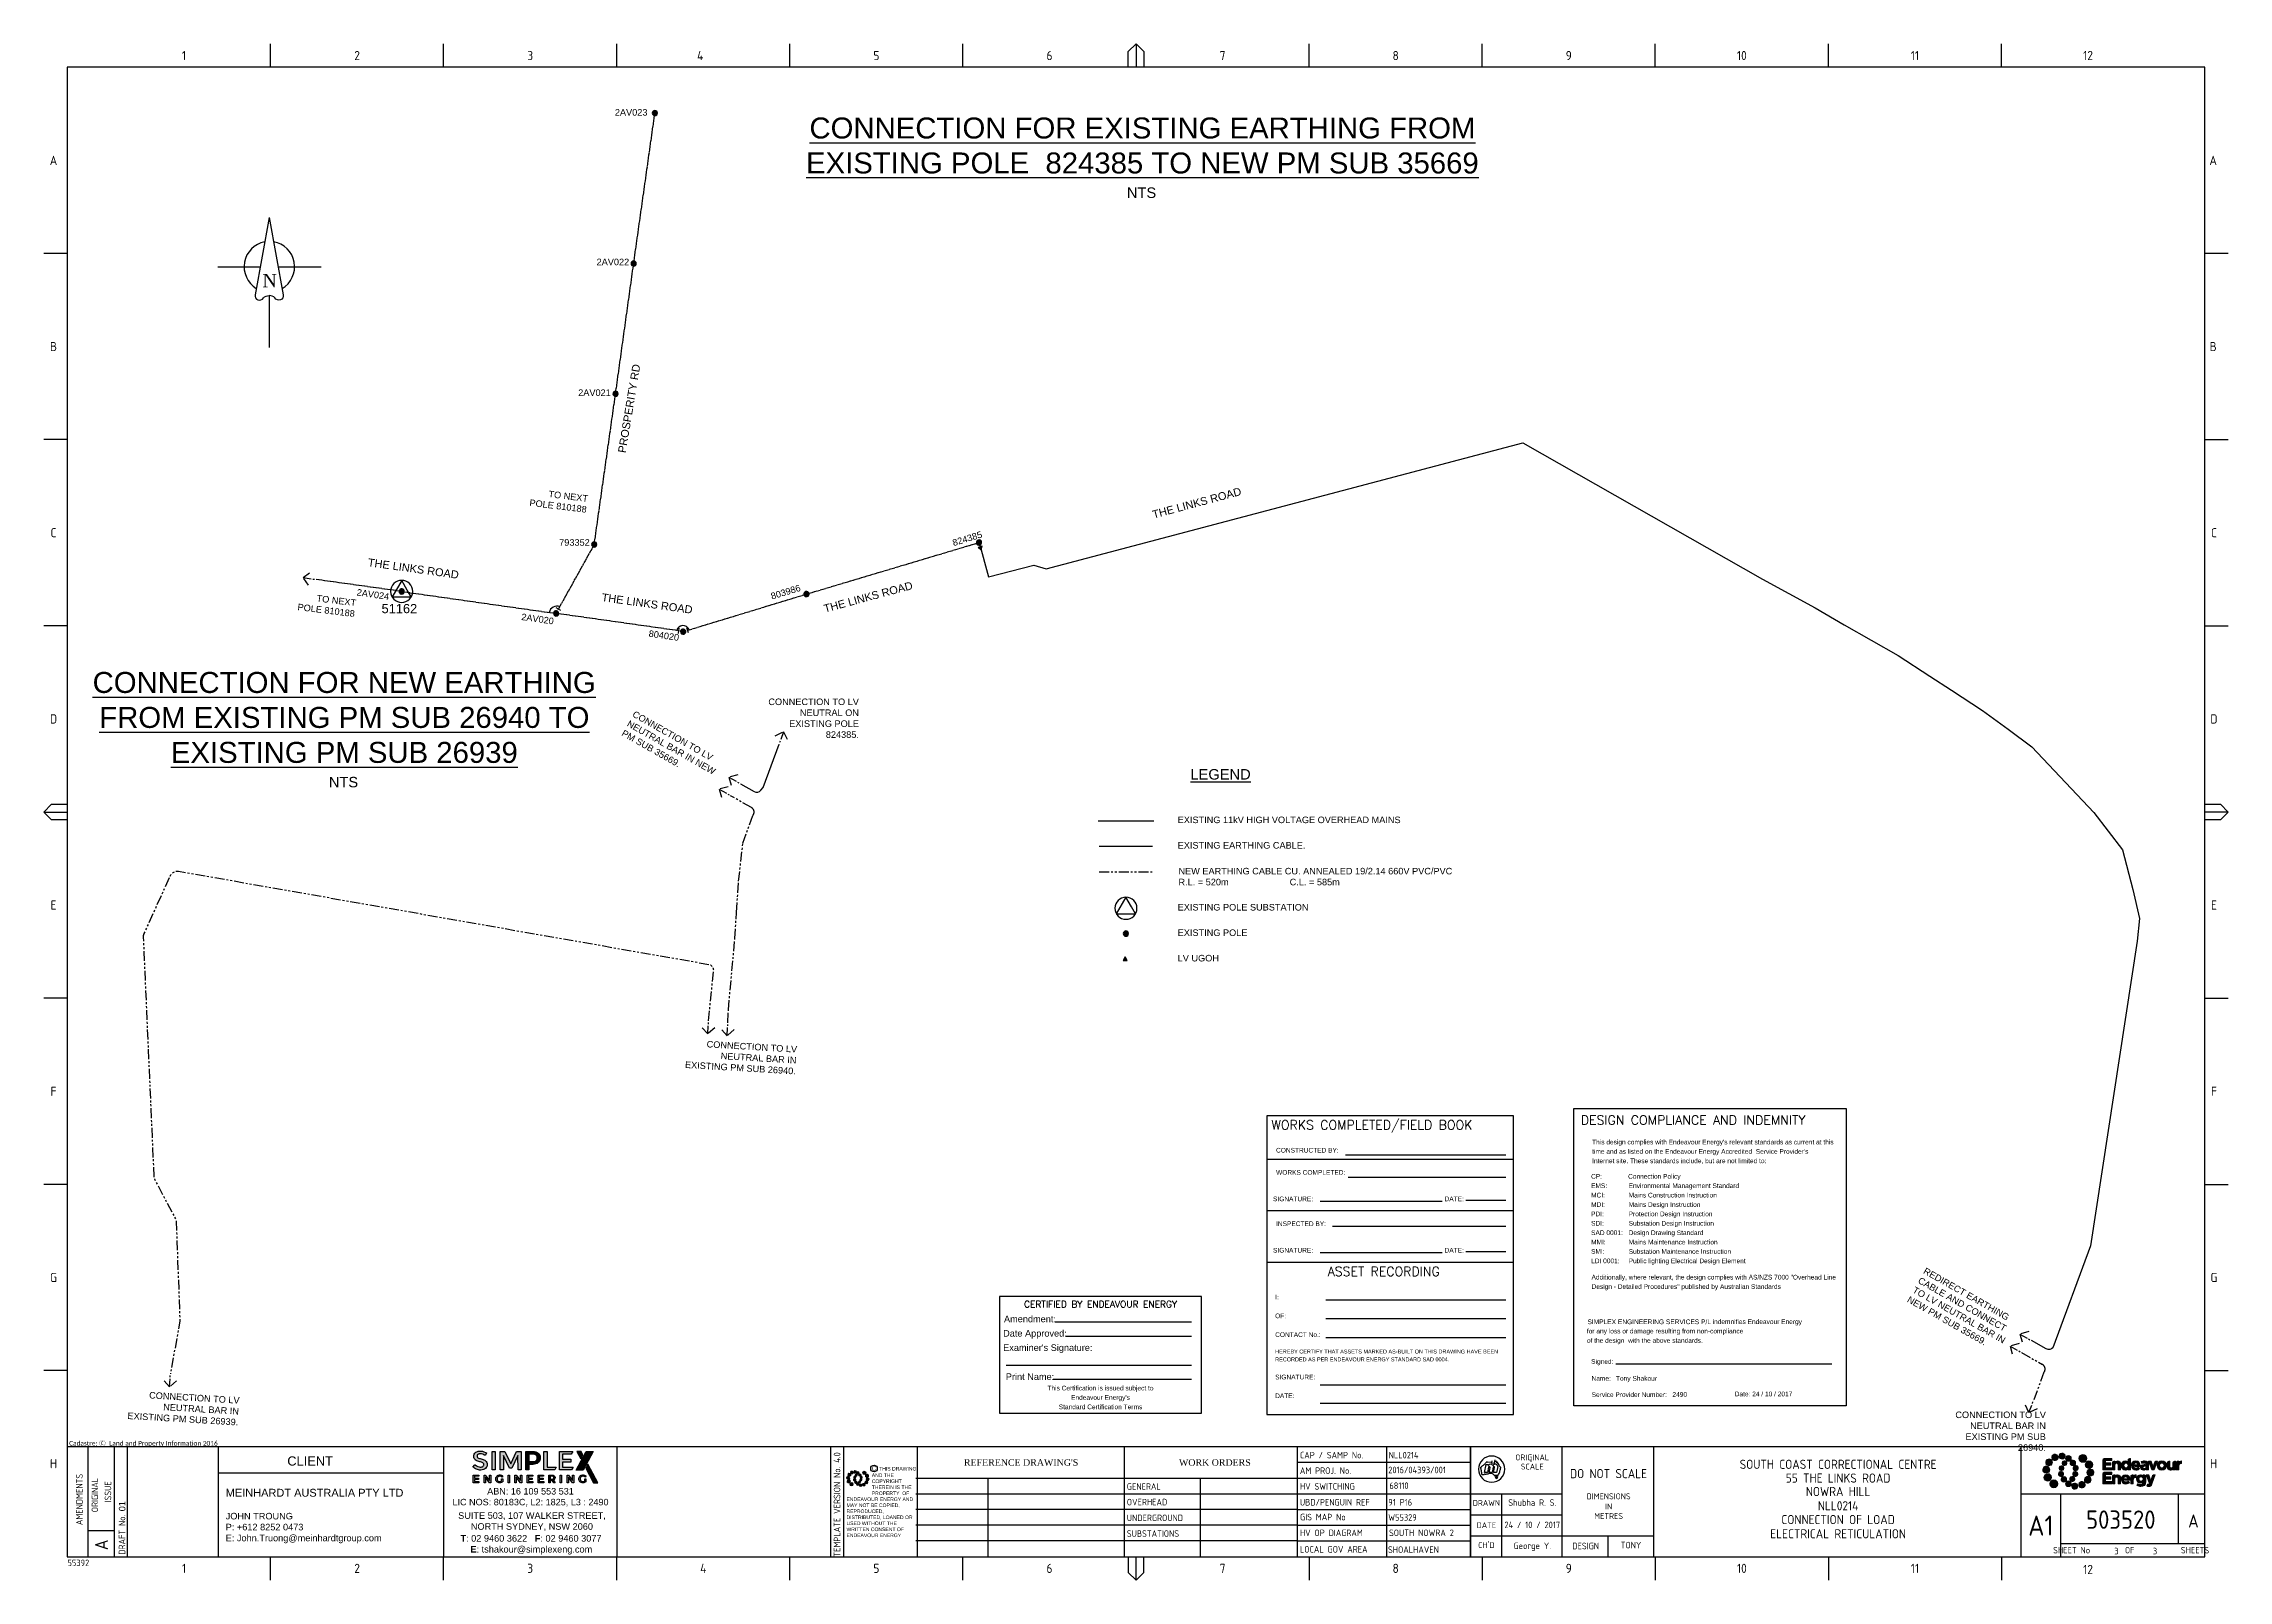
# Paper-space layout 'SHEET3' of a CAD drawing. Header units: metres, sheet in millimetres. Extents: x 491 to 1324, y -5 to 581.
import ezdxf
from ezdxf.enums import TextEntityAlignment as Align

# ---------------------------------------------------------------- set-up
doc = ezdxf.new("R2010")
doc.units = ezdxf.units.M
for name, pattern in [('Cable Exist OH', [1, 1, 0]), ('CENTER2', [1.125, 0.75, -0.125, 0.125, -0.125]), ('PHANTOM2', [1.25, 0.625, -0.125, 0.125, -0.125, 0.125, -0.125])]:
    doc.linetypes.add(name, pattern=pattern)
doc.layers.get('0').update_dxf_attribs({"color": 6})
for name, color, linetype in [('_User Miscellaneous1', 7, 'Continuous'), ('_User_HV_Exist', 7, 'Continuous'), ('Equip_LV_EXT', 7, 'Continuous'), ('Equip_LV_NEW', 2, 'Continuous'), ('Mains_HV_EXT', 7, 'Continuous'), ('Mains_LV_EXT', 7, 'Continuous'), ('Notes', 7, 'Continuous'), ('Sub_SP_TR_HV_LV_EXT', 7, 'Continuous'), ('SupportsOH_SP_TR_HV_LV_SL_EXT', 7, 'Continuous'), ('SupportsUG_SP_EXT', 7, 'Continuous'), ('Tittle Block', 7, 'Continuous')]:
    doc.layers.add(name, color=color, linetype=linetype)
doc.styles.add('ARIAL', font='arial.ttf', dxfattribs={"height": 2})
doc.styles.add('Elec', font='romand__.ttf')
doc.styles.add('iecISOCP', font='isocp.shx')
doc.styles.add('iecNAME', font='times.ttf')
doc.styles.add('iecTimesNewRoman', font='times.ttf')
doc.styles.add('MANIKA', font='times.ttf', dxfattribs={"height": 2})
doc.styles.add('POLE_LABEL', font='arial.ttf')
doc.styles.get("Standard").update_dxf_attribs({"font": 'arial.ttf'})
doc.linetypes.add('Cable E UG', pattern='A,6,-0.5,["E",Standard,S=1.7,R=0,X=0.5,Y=-1],-2.9', length=9.4)

psp = doc.layouts.new('SHEET3')

# ---------------------------------------------------------------- texts
at = {"layer": '_User Miscellaneous1'}
for s, rotation, p in [('PROSPERITY RD', 80.52156, (712.85, 424.4)), ('THE LINKS ROAD', 15.04031, (914.15, 399.55)), ('THE LINKS ROAD', 15.04031, (788.85, 363.67)), ('THE LINKS ROAD', 352, (703.54, 368.1))]:
    psp.add_text(s, height=3, rotation=rotation, dxfattribs=at).set_placement(p)
psp.add_text('%%ULEGEND', height=4, dxfattribs=at).set_placement((939.69, 302.01), align=Align.MIDDLE_CENTER)
for s, p in [('EXISTING 11kV HIGH VOLTAGE OVERHEAD MAINS ', (923.35, 283.4)), ('EXISTING EARTHING CABLE. ', (923.35, 273.69)), ('EXISTING POLE SUBSTATION', (923.35, 250.08)), ('EXISTING POLE', (923.35, 240.37)), ('LV UGOH ', (923.35, 230.66))]:
    psp.add_text(s, height=2.5, dxfattribs=at).set_placement(p)
at = {"layer": '_User Miscellaneous1', "attachment_point": 1}
for s, width, insert, char_height in [('\\pi3.8617;{\\H1.3333x;\\LCONNECTION FOR EXISTING EARTHING FROM \\P\\pi2.5575;EXISTING POLE  824385 TO NEW PM SUB 35669 \\H0.99998x; \\P\\pi124.9;\\H0.50001x;\\lNTS }', 260.2628, (779.08, 552.49), 6), ('\\pi3.5818;{\\H1.3333x;\\LCONNECTION FOR NEW EARTHING \\P\\pi6.1247;FROM EXISTING PM SUB 26940 TO \\P\\pi33.417;EXISTING PM SUB 26939  \\P\\pi93.649;\\H0.5x;\\lNTS }', 197.7565, (506.03, 341.05), 6), ('NEW EARTHING CABLE CU. ANNEALED 19/2.14 660V PVC/PVC\\PR.L. = 520m                        C.L. = 585m', 104.3088, (923.64, 266.35), 2.5)]:
    psp.add_mtext_dynamic_manual_height_columns(s, width=width, gutter_width=4, heights=[0], dxfattribs=dict(at, insert=insert, char_height=char_height))
at = {"layer": '_User Miscellaneous1', "linetype": 'CENTER2', "lineweight": 9, "char_height": 2.5}
for s, width, insert, attachment_point, rotation in [('TO NEXT POLE 810188', 22.0117, (698.65, 408.38), 3, 353.04105), ('TO NEXT POLE 810188', 22.0117, (610.23, 368.62), 3, 353.04105), ('CONNECTION TO LV NEUTRAL BAR IN NEW PM SUB 35669.', 41.6045, (716.42, 326.38), 1, 330.39491), ('\\pt2.5;CONNECTION TO LV NEUTRAL BAR IN EXISTING PM SUB 26940.', 43.2198, (778.3, 198.38), 3, 356.63638), ('REDIRECT EARTHING CABLE AND CONNECT TO LV NEUTRAL BAR IN NEW PM SUB 35669.', 41.6045, (1208.65, 114.03), 1, 330.39491), ('\\pt2.5;CONNECTION TO LV NEUTRAL BAR IN EXISTING PM SUB 26939.', 43.2198, (565.72, 64.5), 3, 356.63638)]:
    psp.add_mtext_dynamic_manual_height_columns(s, width=width, gutter_width=4, heights=[0], dxfattribs=dict(at, insert=insert, attachment_point=attachment_point, rotation=rotation))
at = {"layer": '_User Miscellaneous1', "linetype": 'CENTER2', "lineweight": 9, "char_height": 2.5, "attachment_point": 3}
for s, width, insert in [('CONNECTION TO LV NEUTRAL ON EXISTING POLE 824385.', 39.6426, (801.8, 330.92)), ('CONNECTION TO LV NEUTRAL BAR IN EXISTING PM SUB 26940.', 41.9716, (1254.4, 59.01))]:
    psp.add_mtext_dynamic_manual_height_columns(s, width=width, gutter_width=4, heights=[0], dxfattribs=dict(at, insert=insert))

# ---------------------------------------------------------------- blocks, each defined once
blk = doc.blocks.new('EE_LOGO_SMALL')
at = {"layer": 'Notes'}
h = blk.add_hatch(color=256, dxfattribs=at)
edge = h.paths.add_edge_path()
edge.add_spline(control_points=[(-8.4, 2), (-9.2, 2), (-9.8, 1.4), (-9.8, 0.7), (-9.9, -0.1), (-9.3, -0.7), (-8.6, -0.8), (-7.8, -0.8), (-7.2, -0.2), (-7.1, 0.5), (-7.1, 1.3), (-7.7, 1.9), (-8.4, 2)], knot_values=[0, 0, 0, 0, 1, 1, 1, 2, 2, 2, 3, 3, 3, 4, 4, 4, 4], degree=3, periodic=0)
h = blk.add_hatch(color=256, dxfattribs=at)
edge = h.paths.add_edge_path()
edge.add_spline(control_points=[(-6.8, 4.5), (-7.4, 4.8), (-8.2, 4.6), (-8.6, 4), (-8.9, 3.4), (-8.7, 2.6), (-8.1, 2.2), (-7.5, 1.9), (-6.7, 2.1), (-6.3, 2.7), (-6, 3.3), (-6.2, 4.1), (-6.8, 4.5)], knot_values=[0, 0, 0, 0, 1, 1, 1, 2, 2, 2, 3, 3, 3, 4, 4, 4, 4], degree=3, periodic=0)
h = blk.add_hatch(color=256, dxfattribs=at)
edge = h.paths.add_edge_path()
edge.add_spline(control_points=[(-4.2, 5.9), (-4.6, 6.5), (-5.3, 6.6), (-5.9, 6.3), (-6.4, 5.9), (-6.6, 5.1), (-6.2, 4.6), (-5.9, 4), (-5.1, 3.8), (-4.6, 4.2), (-4, 4.6), (-3.8, 5.3), (-4.2, 5.9)], knot_values=[0, 0, 0, 0, 1, 1, 1, 2, 2, 2, 3, 3, 3, 4, 4, 4, 4], degree=3, periodic=0)
h = blk.add_hatch(color=256, dxfattribs=at)
edge = h.paths.add_edge_path()
edge.add_spline(control_points=[(-1.3, 5.9), (-1.4, 6.5), (-2, 7), (-2.6, 6.9), (-3.3, 6.9), (-3.7, 6.3), (-3.7, 5.6), (-3.6, 5), (-3, 4.5), (-2.4, 4.6), (-1.7, 4.7), (-1.3, 5.2), (-1.3, 5.9)], knot_values=[0, 0, 0, 0, 1, 1, 1, 2, 2, 2, 3, 3, 3, 4, 4, 4, 4], degree=3, periodic=0)
h = blk.add_hatch(color=256, dxfattribs=at)
edge = h.paths.add_edge_path()
edge.add_spline(control_points=[(-2.5, 2.1), (-3, 2.2), (-3.5, 1.9), (-3.6, 1.3), (-3.7, 0.8), (-3.4, 0.3), (-2.9, 0.2), (-2.4, 0.1), (-1.9, 0.4), (-1.8, 0.9), (-1.7, 1.5), (-2, 2), (-2.5, 2.1)], knot_values=[0, 0, 0, 0, 1, 1, 1, 2, 2, 2, 3, 3, 3, 4, 4, 4, 4], degree=3, periodic=0)
h = blk.add_hatch(color=256, dxfattribs=at)
edge = h.paths.add_edge_path()
edge.add_spline(control_points=[(1, 4.9), (1, 4.3), (0.5, 3.8), (-0.1, 3.8), (-0.7, 3.8), (-1.2, 4.3), (-1.2, 4.9), (-1.2, 5.5), (-0.7, 6), (-0.1, 6), (0.5, 6), (1, 5.5), (1, 4.9)], knot_values=[0, 0, 0, 0, 1, 1, 1, 2, 2, 2, 3, 3, 3, 4, 4, 4, 4], degree=3, periodic=0)
edge = h.paths.add_edge_path()
edge.add_spline(control_points=[(-1.4, 4), (-1.9, 4.1), (-2.4, 3.8), (-2.5, 3.3), (-2.6, 2.7), (-2.3, 2.2), (-1.8, 2.1), (-1.3, 2), (-0.7, 2.3), (-0.6, 2.9), (-0.5, 3.4), (-0.9, 3.9), (-1.4, 4)], knot_values=[0, 0, 0, 0, 1, 1, 1, 2, 2, 2, 3, 3, 3, 4, 4, 4, 4], degree=3, periodic=0)
h = blk.add_hatch(color=256, dxfattribs=at)
edge = h.paths.add_edge_path()
edge.add_spline(control_points=[(2.3, 2.4), (2.8, 2.8), (2.8, 3.4), (2.4, 3.9), (2, 4.3), (1.4, 4.3), (0.9, 3.9), (0.5, 3.6), (0.5, 2.9), (0.9, 2.5), (1.2, 2), (1.9, 2), (2.3, 2.4)], knot_values=[0, 0, 0, 0, 1, 1, 1, 2, 2, 2, 3, 3, 3, 4, 4, 4, 4], degree=3, periodic=0)
edge = h.paths.add_edge_path()
edge.add_spline(control_points=[(1, 4.9), (1, 4.3), (0.5, 3.8), (-0.1, 3.8), (-0.7, 3.8), (-1.2, 4.3), (-1.2, 4.9), (-1.2, 5.5), (-0.7, 6), (-0.1, 6), (0.5, 6), (1, 5.5), (1, 4.9)], knot_values=[0, 0, 0, 0, 1, 1, 1, 2, 2, 2, 3, 3, 3, 4, 4, 4, 4], degree=3, periodic=0)
h = blk.add_hatch(color=256, dxfattribs=at)
edge = h.paths.add_edge_path()
edge.add_spline(control_points=[(1, 4.9), (1, 4.3), (0.5, 3.8), (-0.1, 3.8), (-0.7, 3.8), (-1.2, 4.3), (-1.2, 4.9), (-1.2, 5.5), (-0.7, 6), (-0.1, 6), (0.5, 6), (1, 5.5), (1, 4.9)], knot_values=[0, 0, 0, 0, 1, 1, 1, 2, 2, 2, 3, 3, 3, 4, 4, 4, 4], degree=3, periodic=0)
edge = h.paths.add_edge_path(flags=16)
edge.add_spline(control_points=[(1, 4.9), (1, 4.3), (0.5, 3.8), (-0.1, 3.8), (-0.7, 3.8), (-1.2, 4.3), (-1.2, 4.9), (-1.2, 5.5), (-0.7, 6), (-0.1, 6), (0.5, 6), (1, 5.5), (1, 4.9)], knot_values=[0, 0, 0, 0, 1, 1, 1, 2, 2, 2, 3, 3, 3, 4, 4, 4, 4], degree=3, periodic=0)
h = blk.add_hatch(color=256, dxfattribs=at)
edge = h.paths.add_edge_path()
edge.add_spline(control_points=[(3, 0.2), (3.5, 0.3), (3.8, 0.9), (3.7, 1.4), (3.6, 1.9), (3, 2.3), (2.5, 2.1), (1.9, 2), (1.6, 1.4), (1.8, 0.9), (1.9, 0.4), (2.5, 0.1), (3, 0.2)], knot_values=[0, 0, 0, 0, 1, 1, 1, 2, 2, 2, 3, 3, 3, 4, 4, 4, 4], degree=3, periodic=0)
h = blk.add_hatch(color=256, dxfattribs=at)
edge = h.paths.add_edge_path()
edge.add_spline(control_points=[(7, 4.9), (7, 4), (6.3, 3.4), (5.5, 3.4), (4.6, 3.4), (4, 4), (4, 4.9), (4, 5.7), (4.6, 6.4), (5.5, 6.4), (6.3, 6.4), (7, 5.7), (7, 4.9)], knot_values=[0, 0, 0, 0, 1, 1, 1, 2, 2, 2, 3, 3, 3, 4, 4, 4, 4], degree=3, periodic=0)
h = blk.add_hatch(color=256, dxfattribs=at)
edge = h.paths.add_edge_path()
edge.add_spline(control_points=[(8.4, 1.1), (9.1, 1.5), (9.4, 2.3), (9.1, 3), (8.8, 3.7), (7.9, 4.1), (7.2, 3.8), (6.5, 3.4), (6.2, 2.6), (6.5, 1.9), (6.8, 1.2), (7.7, 0.8), (8.4, 1.1)], knot_values=[0, 0, 0, 0, 1, 1, 1, 2, 2, 2, 3, 3, 3, 4, 4, 4, 4], degree=3, periodic=0)
h = blk.add_hatch(color=256, dxfattribs=at)
edge = h.paths.add_edge_path()
edge.add_spline(control_points=[(8.3, -1.9), (9, -1.9), (9.7, -1.4), (9.7, -0.6), (9.7, 0.1), (9.2, 0.8), (8.4, 0.8), (7.7, 0.8), (7, 0.3), (7, -0.5), (6.9, -1.2), (7.5, -1.9), (8.3, -1.9)], knot_values=[0, 0, 0, 0, 1, 1, 1, 2, 2, 2, 3, 3, 3, 4, 4, 4, 4], degree=3, periodic=0)
h = blk.add_hatch(color=256, dxfattribs=at)
edge = h.paths.add_edge_path()
edge.add_spline(control_points=[(-8.5, -1.1), (-9.2, -1.4), (-9.6, -2.3), (-9.3, -3), (-8.9, -3.7), (-8.1, -4), (-7.4, -3.7), (-6.7, -3.4), (-6.3, -2.5), (-6.6, -1.8), (-7, -1.1), (-7.8, -0.8), (-8.5, -1.1)], knot_values=[0, 0, 0, 0, 1, 1, 1, 2, 2, 2, 3, 3, 3, 4, 4, 4, 4], degree=3, periodic=0)
h = blk.add_hatch(color=256, dxfattribs=at)
edge = h.paths.add_edge_path()
edge.add_spline(control_points=[(-7.1, -4.8), (-7.1, -4), (-6.5, -3.3), (-5.6, -3.3), (-4.8, -3.3), (-4.1, -4), (-4.1, -4.8), (-4.1, -5.7), (-4.8, -6.3), (-5.6, -6.3), (-6.5, -6.3), (-7.1, -5.7), (-7.1, -4.8)], knot_values=[0, 0, 0, 0, 1, 1, 1, 2, 2, 2, 3, 3, 3, 4, 4, 4, 4], degree=3, periodic=0)
h = blk.add_hatch(color=256, dxfattribs=at)
edge = h.paths.add_edge_path()
edge.add_spline(control_points=[(-3.1, -0.2), (-3.7, -0.3), (-4, -0.8), (-3.8, -1.4), (-3.7, -1.9), (-3.2, -2.2), (-2.6, -2.1), (-2.1, -1.9), (-1.8, -1.4), (-1.9, -0.9), (-2.1, -0.3), (-2.6, 0), (-3.1, -0.2)], knot_values=[0, 0, 0, 0, 1, 1, 1, 2, 2, 2, 3, 3, 3, 4, 4, 4, 4], degree=3, periodic=0)
h = blk.add_hatch(color=256, dxfattribs=at)
edge = h.paths.add_edge_path()
edge.add_spline(control_points=[(-2.5, -2.3), (-2.9, -2.7), (-3, -3.4), (-2.6, -3.8), (-2.2, -4.2), (-1.5, -4.3), (-1.1, -3.9), (-0.7, -3.5), (-0.6, -2.8), (-1, -2.4), (-1.4, -2), (-2, -1.9), (-2.5, -2.3)], knot_values=[0, 0, 0, 0, 1, 1, 1, 2, 2, 2, 3, 3, 3, 4, 4, 4, 4], degree=3, periodic=0)
h = blk.add_hatch(color=256, dxfattribs=at)
edge = h.paths.add_edge_path()
edge.add_spline(control_points=[(-1.2, -4.8), (-1.2, -4.2), (-0.7, -3.7), (-0.1, -3.7), (0.5, -3.7), (1, -4.2), (1, -4.8), (1, -5.4), (0.5, -5.9), (-0.1, -5.9), (-0.7, -5.9), (-1.2, -5.4), (-1.2, -4.8)], knot_values=[0, 0, 0, 0, 1, 1, 1, 2, 2, 2, 3, 3, 3, 4, 4, 4, 4], degree=3, periodic=0)
h = blk.add_hatch(color=256, dxfattribs=at)
edge = h.paths.add_edge_path()
edge.add_spline(control_points=[(1.2, -3.9), (1.7, -4.1), (2.2, -3.7), (2.3, -3.2), (2.5, -2.7), (2.1, -2.2), (1.6, -2.1), (1.1, -2), (0.6, -2.3), (0.5, -2.8), (0.4, -3.3), (0.7, -3.8), (1.2, -3.9)], knot_values=[0, 0, 0, 0, 1, 1, 1, 2, 2, 2, 3, 3, 3, 4, 4, 4, 4], degree=3, periodic=0)
h = blk.add_hatch(color=256, dxfattribs=at)
edge = h.paths.add_edge_path()
edge.add_spline(control_points=[(1.2, -5.8), (1.3, -6.5), (1.8, -6.9), (2.5, -6.9), (3.1, -6.8), (3.6, -6.2), (3.5, -5.6), (3.4, -5), (2.9, -4.5), (2.2, -4.6), (1.6, -4.6), (1.1, -5.2), (1.2, -5.8)], knot_values=[0, 0, 0, 0, 1, 1, 1, 2, 2, 2, 3, 3, 3, 4, 4, 4, 4], degree=3, periodic=0)
h = blk.add_hatch(color=256, dxfattribs=at)
edge = h.paths.add_edge_path()
edge.add_spline(control_points=[(2.4, -2), (2.9, -2.1), (3.4, -1.8), (3.5, -1.3), (3.6, -0.8), (3.3, -0.3), (2.8, -0.2), (2.2, -0.1), (1.7, -0.4), (1.6, -0.9), (1.5, -1.4), (1.8, -1.9), (2.4, -2)], knot_values=[0, 0, 0, 0, 1, 1, 1, 2, 2, 2, 3, 3, 3, 4, 4, 4, 4], degree=3, periodic=0)
h = blk.add_hatch(color=256, dxfattribs=at)
edge = h.paths.add_edge_path()
edge.add_spline(control_points=[(4, -5.8), (4.4, -6.4), (5.2, -6.6), (5.7, -6.2), (6.3, -5.8), (6.5, -5.1), (6.1, -4.5), (5.7, -4), (5, -3.8), (4.4, -4.2), (3.8, -4.5), (3.7, -5.3), (4, -5.8)], knot_values=[0, 0, 0, 0, 1, 1, 1, 2, 2, 2, 3, 3, 3, 4, 4, 4, 4], degree=3, periodic=0)
h = blk.add_hatch(color=256, dxfattribs=at)
edge = h.paths.add_edge_path()
edge.add_spline(control_points=[(6.7, -4.4), (7.3, -4.8), (8.1, -4.6), (8.4, -4), (8.8, -3.3), (8.6, -2.6), (8, -2.2), (7.3, -1.8), (6.6, -2.1), (6.2, -2.7), (5.8, -3.3), (6, -4.1), (6.7, -4.4)], knot_values=[0, 0, 0, 0, 1, 1, 1, 2, 2, 2, 3, 3, 3, 4, 4, 4, 4], degree=3, periodic=0)
at = {"layer": 'Notes', "lineweight": 0}
for points in [[(1.8, 2.1), (1.8, 2.1)], [(-2, -2.1), (-2, -2.1)]]:
    blk.add_lwpolyline(points, dxfattribs=at)
for points in [[(-8.4, 2), (-9.2, 2), (-9.8, 1.4), (-9.8, 0.7), (-9.9, -0.1), (-9.3, -0.7), (-8.6, -0.8), (-7.8, -0.8), (-7.2, -0.2), (-7.1, 0.5), (-7.1, 1.3), (-7.7, 1.9), (-8.4, 2)], [(-6.8, 4.5), (-7.4, 4.8), (-8.2, 4.6), (-8.6, 4), (-8.9, 3.4), (-8.7, 2.6), (-8.1, 2.2), (-7.5, 1.9), (-6.7, 2.1), (-6.3, 2.7), (-6, 3.3), (-6.2, 4.1), (-6.8, 4.5)], [(-4.2, 5.9), (-4.6, 6.5), (-5.3, 6.6), (-5.9, 6.3), (-6.4, 5.9), (-6.6, 5.1), (-6.2, 4.6), (-5.9, 4), (-5.1, 3.8), (-4.6, 4.2), (-4, 4.6), (-3.8, 5.3), (-4.2, 5.9)], [(-1.3, 5.9), (-1.4, 6.5), (-2, 7), (-2.6, 6.9), (-3.3, 6.9), (-3.7, 6.3), (-3.7, 5.6), (-3.6, 5), (-3, 4.5), (-2.4, 4.6), (-1.7, 4.7), (-1.3, 5.2), (-1.3, 5.9)], [(-2.5, 2.1), (-3, 2.2), (-3.5, 1.9), (-3.6, 1.3), (-3.7, 0.8), (-3.4, 0.3), (-2.9, 0.2), (-2.4, 0.1), (-1.9, 0.4), (-1.8, 0.9), (-1.7, 1.5), (-2, 2), (-2.5, 2.1)], [(-1.4, 4), (-1.9, 4.1), (-2.4, 3.8), (-2.5, 3.3), (-2.6, 2.7), (-2.3, 2.2), (-1.8, 2.1), (-1.3, 2), (-0.7, 2.3), (-0.6, 2.9), (-0.5, 3.4), (-0.9, 3.9), (-1.4, 4)], [(1, 4.9), (1, 4.3), (0.5, 3.8), (-0.1, 3.8), (-0.7, 3.8), (-1.2, 4.3), (-1.2, 4.9), (-1.2, 5.5), (-0.7, 6), (-0.1, 6), (0.5, 6), (1, 5.5), (1, 4.9)], [(1, 4.9), (1, 4.3), (0.5, 3.8), (-0.1, 3.8), (-0.7, 3.8), (-1.2, 4.3), (-1.2, 4.9), (-1.2, 5.5), (-0.7, 6), (-0.1, 6), (0.5, 6), (1, 5.5), (1, 4.9)], [(2.3, 2.4), (2.8, 2.8), (2.8, 3.4), (2.4, 3.9), (2, 4.3), (1.4, 4.3), (0.9, 3.9), (0.5, 3.6), (0.5, 2.9), (0.9, 2.5), (1.2, 2), (1.9, 2), (2.3, 2.4)], [(3, 0.2), (3.5, 0.3), (3.8, 0.9), (3.7, 1.4), (3.6, 1.9), (3, 2.3), (2.5, 2.1), (1.9, 2), (1.6, 1.4), (1.8, 0.9), (1.9, 0.4), (2.5, 0.1), (3, 0.2)], [(7, 4.9), (7, 4), (6.3, 3.4), (5.5, 3.4), (4.6, 3.4), (4, 4), (4, 4.9), (4, 5.7), (4.6, 6.4), (5.5, 6.4), (6.3, 6.4), (7, 5.7), (7, 4.9)], [(8.4, 1.1), (9.1, 1.5), (9.4, 2.3), (9.1, 3), (8.8, 3.7), (7.9, 4.1), (7.2, 3.8), (6.5, 3.4), (6.2, 2.6), (6.5, 1.9), (6.8, 1.2), (7.7, 0.8), (8.4, 1.1)], [(8.3, -1.9), (9, -1.9), (9.7, -1.4), (9.7, -0.6), (9.7, 0.1), (9.2, 0.8), (8.4, 0.8), (7.7, 0.8), (7, 0.3), (7, -0.5), (6.9, -1.2), (7.5, -1.9), (8.3, -1.9)], [(-8.5, -1.1), (-9.2, -1.4), (-9.6, -2.3), (-9.3, -3), (-8.9, -3.7), (-8.1, -4), (-7.4, -3.7), (-6.7, -3.4), (-6.3, -2.5), (-6.6, -1.8), (-7, -1.1), (-7.8, -0.8), (-8.5, -1.1)], [(-7.1, -4.8), (-7.1, -4), (-6.5, -3.3), (-5.6, -3.3), (-4.8, -3.3), (-4.1, -4), (-4.1, -4.8), (-4.1, -5.7), (-4.8, -6.3), (-5.6, -6.3), (-6.5, -6.3), (-7.1, -5.7), (-7.1, -4.8)], [(-3.1, -0.2), (-3.7, -0.3), (-4, -0.8), (-3.8, -1.4), (-3.7, -1.9), (-3.2, -2.2), (-2.6, -2.1), (-2.1, -1.9), (-1.8, -1.4), (-1.9, -0.9), (-2.1, -0.3), (-2.6, 0), (-3.1, -0.2)], [(-2.5, -2.3), (-2.9, -2.7), (-3, -3.4), (-2.6, -3.8), (-2.2, -4.2), (-1.5, -4.3), (-1.1, -3.9), (-0.7, -3.5), (-0.6, -2.8), (-1, -2.4), (-1.4, -2), (-2, -1.9), (-2.5, -2.3)], [(-1.2, -4.8), (-1.2, -4.2), (-0.7, -3.7), (-0.1, -3.7), (0.5, -3.7), (1, -4.2), (1, -4.8), (1, -5.4), (0.5, -5.9), (-0.1, -5.9), (-0.7, -5.9), (-1.2, -5.4), (-1.2, -4.8)], [(1.2, -3.9), (1.7, -4.1), (2.2, -3.7), (2.3, -3.2), (2.5, -2.7), (2.1, -2.2), (1.6, -2.1), (1.1, -2), (0.6, -2.3), (0.5, -2.8), (0.4, -3.3), (0.7, -3.8), (1.2, -3.9)], [(1.2, -5.8), (1.3, -6.5), (1.8, -6.9), (2.5, -6.9), (3.1, -6.8), (3.6, -6.2), (3.5, -5.6), (3.4, -5), (2.9, -4.5), (2.2, -4.6), (1.6, -4.6), (1.1, -5.2), (1.2, -5.8)], [(2.4, -2), (2.9, -2.1), (3.4, -1.8), (3.5, -1.3), (3.6, -0.8), (3.3, -0.3), (2.8, -0.2), (2.2, -0.1), (1.7, -0.4), (1.6, -0.9), (1.5, -1.4), (1.8, -1.9), (2.4, -2)], [(4, -5.8), (4.4, -6.4), (5.2, -6.6), (5.7, -6.2), (6.3, -5.8), (6.5, -5.1), (6.1, -4.5), (5.7, -4), (5, -3.8), (4.4, -4.2), (3.8, -4.5), (3.7, -5.3), (4, -5.8)], [(6.7, -4.4), (7.3, -4.8), (8.1, -4.6), (8.4, -4), (8.8, -3.3), (8.6, -2.6), (8, -2.2), (7.3, -1.8), (6.6, -2.1), (6.2, -2.7), (5.8, -3.3), (6, -4.1), (6.7, -4.4)]]:
    blk.add_open_spline(points, degree=3, knots=[0, 0, 0, 0, 1, 1, 1, 2, 2, 2, 3, 3, 3, 4, 4, 4, 4], dxfattribs=at)
blk = doc.blocks.new('EE_COPYRIGHT_A1')
at = {"layer": 'Notes'}
blk.add_circle((9.53, -0.82), 1.15, dxfattribs=at)
at = {"xscale": 0.4, "yscale": 0.4, "zscale": 0.4}
blk.add_blockref('EE_LOGO_SMALL', (3.96, -4.29), dxfattribs=at)
at = {"layer": 'Notes', "insert": (0, 0), "char_height": 1.25, "width": 24.1208, "attachment_point": 1, "style": 'ARIAL'}
blk.add_mtext('\\pt8.75;               ^I{\\H1.2x;C } THIS DRAWING\\P\\pi-8.75,l8.75,t8.75,20;       ^IAND THE ^I\\P\\pi0,t8.75;COPYRIGHT\\P\\pi-8.75,t1.25,8.75;^I^ITHEREIN IS THE PROPERTY  OF \\P\\pi0,l0,t1.25;ENDEAVOUR ENERGY AND MAY NOT BE COPIED, REPRODUCED, DISTRIBUTED, LOANED OR USED WITHOUT THE WRITTEN CONSENT OF ENDEAVOUR ENERGY', dxfattribs=at)
blk = doc.blocks.new('EE_LOGO')
h = blk.add_hatch(color=7)
edge = h.paths.add_edge_path()
edge.add_spline(control_points=[(-25.34, 1.94), (-26.08, 1.98), (-26.72, 1.41), (-26.77, 0.66), (-26.81, -0.09), (-26.24, -0.72), (-25.49, -0.77), (-24.74, -0.81), (-24.1, -0.24), (-24.06, 0.51), (-24.02, 1.25), (-24.59, 1.89), (-25.34, 1.94)], knot_values=[0, 0, 0, 0, 1, 1, 1, 2, 2, 2, 3, 3, 3, 4, 4, 4, 4], degree=3, periodic=0)
h = blk.add_hatch(color=7)
edge = h.paths.add_edge_path()
edge.add_spline(control_points=[(-23.73, 4.46), (-24.34, 4.81), (-25.13, 4.61), (-25.49, 3.99), (-25.85, 3.38), (-25.64, 2.59), (-25.03, 2.23), (-24.41, 1.87), (-23.63, 2.08), (-23.27, 2.69), (-22.91, 3.31), (-23.12, 4.1), (-23.73, 4.46)], knot_values=[0, 0, 0, 0, 1, 1, 1, 2, 2, 2, 3, 3, 3, 4, 4, 4, 4], degree=3, periodic=0)
h = blk.add_hatch(color=7)
edge = h.paths.add_edge_path()
edge.add_spline(control_points=[(-21.12, 5.87), (-21.48, 6.44), (-22.24, 6.61), (-22.81, 6.24), (-23.37, 5.88), (-23.54, 5.12), (-23.17, 4.55), (-22.81, 3.98), (-22.05, 3.82), (-21.48, 4.19), (-20.92, 4.55), (-20.75, 5.31), (-21.12, 5.87)], knot_values=[0, 0, 0, 0, 1, 1, 1, 2, 2, 2, 3, 3, 3, 4, 4, 4, 4], degree=3, periodic=0)
h = blk.add_hatch(color=7)
edge = h.paths.add_edge_path()
edge.add_spline(control_points=[(-19.43, 2.06), (-19.94, 2.17), (-20.44, 1.84), (-20.55, 1.33), (-20.66, 0.82), (-20.34, 0.32), (-19.83, 0.21), (-19.32, 0.1), (-18.81, 0.42), (-18.71, 0.93), (-18.59, 1.44), (-18.92, 1.95), (-19.43, 2.06)], knot_values=[0, 0, 0, 0, 1, 1, 1, 2, 2, 2, 3, 3, 3, 4, 4, 4, 4], degree=3, periodic=0)
h = blk.add_hatch(color=7)
edge = h.paths.add_edge_path()
edge.add_spline(control_points=[(-18.27, 5.87), (-18.34, 6.5), (-18.91, 6.97), (-19.54, 6.9), (-20.18, 6.84), (-20.65, 6.27), (-20.58, 5.63), (-20.52, 4.99), (-19.95, 4.53), (-19.31, 4.59), (-18.67, 4.66), (-18.21, 5.23), (-18.27, 5.87)], knot_values=[0, 0, 0, 0, 1, 1, 1, 2, 2, 2, 3, 3, 3, 4, 4, 4, 4], degree=3, periodic=0)
h = blk.add_hatch(color=7)
edge = h.paths.add_edge_path()
edge.add_spline(control_points=[(-15.91, 4.86), (-15.91, 4.26), (-16.4, 3.77), (-17, 3.77), (-17.6, 3.77), (-18.08, 4.26), (-18.08, 4.86), (-18.08, 5.46), (-17.6, 5.95), (-17, 5.95), (-16.4, 5.95), (-15.91, 5.46), (-15.91, 4.86)], knot_values=[0, 0, 0, 0, 1, 1, 1, 2, 2, 2, 3, 3, 3, 4, 4, 4, 4], degree=3, periodic=0)
edge = h.paths.add_edge_path()
edge.add_spline(control_points=[(-18.29, 3.97), (-18.8, 4.08), (-19.3, 3.76), (-19.41, 3.25), (-19.52, 2.74), (-19.2, 2.23), (-18.69, 2.12), (-18.18, 2.01), (-17.67, 2.33), (-17.56, 2.84), (-17.45, 3.35), (-17.78, 3.86), (-18.29, 3.97)], knot_values=[0, 0, 0, 0, 1, 1, 1, 2, 2, 2, 3, 3, 3, 4, 4, 4, 4], degree=3, periodic=0)
h = blk.add_hatch(color=7)
edge = h.paths.add_edge_path()
edge.add_spline(control_points=[(-14.59, 2.36), (-14.16, 2.75), (-14.12, 3.41), (-14.51, 3.84), (-14.89, 4.27), (-15.55, 4.31), (-15.99, 3.93), (-16.42, 3.54), (-16.46, 2.88), (-16.07, 2.45), (-15.69, 2.01), (-15.02, 1.98), (-14.59, 2.36)], knot_values=[0, 0, 0, 0, 1, 1, 1, 2, 2, 2, 3, 3, 3, 4, 4, 4, 4], degree=3, periodic=0)
edge = h.paths.add_edge_path()
edge.add_spline(control_points=[(-15.91, 4.86), (-15.91, 4.26), (-16.4, 3.77), (-17, 3.77), (-17.6, 3.77), (-18.08, 4.26), (-18.08, 4.86), (-18.08, 5.46), (-17.6, 5.95), (-17, 5.95), (-16.4, 5.95), (-15.91, 5.46), (-15.91, 4.86)], knot_values=[0, 0, 0, 0, 1, 1, 1, 2, 2, 2, 3, 3, 3, 4, 4, 4, 4], degree=3, periodic=0)
h = blk.add_hatch(color=7)
edge = h.paths.add_edge_path()
edge.add_spline(control_points=[(-15.91, 4.86), (-15.91, 4.26), (-16.4, 3.77), (-17, 3.77), (-17.6, 3.77), (-18.08, 4.26), (-18.08, 4.86), (-18.08, 5.46), (-17.6, 5.95), (-17, 5.95), (-16.4, 5.95), (-15.91, 5.46), (-15.91, 4.86)], knot_values=[0, 0, 0, 0, 1, 1, 1, 2, 2, 2, 3, 3, 3, 4, 4, 4, 4], degree=3, periodic=0)
edge = h.paths.add_edge_path(flags=16)
edge.add_spline(control_points=[(-15.91, 4.86), (-15.91, 4.26), (-16.4, 3.77), (-17, 3.77), (-17.6, 3.77), (-18.08, 4.26), (-18.08, 4.86), (-18.08, 5.46), (-17.6, 5.95), (-17, 5.95), (-16.4, 5.95), (-15.91, 5.46), (-15.91, 4.86)], knot_values=[0, 0, 0, 0, 1, 1, 1, 2, 2, 2, 3, 3, 3, 4, 4, 4, 4], degree=3, periodic=0)
h = blk.add_hatch(color=7)
edge = h.paths.add_edge_path()
edge.add_spline(control_points=[(-13.94, 0.18), (-13.41, 0.32), (-13.09, 0.87), (-13.23, 1.4), (-13.37, 1.93), (-13.92, 2.25), (-14.45, 2.11), (-14.98, 1.97), (-15.3, 1.42), (-15.16, 0.89), (-15.02, 0.36), (-14.47, 0.04), (-13.94, 0.18)], knot_values=[0, 0, 0, 0, 1, 1, 1, 2, 2, 2, 3, 3, 3, 4, 4, 4, 4], degree=3, periodic=0)
h = blk.add_hatch(color=7)
edge = h.paths.add_edge_path()
edge.add_spline(control_points=[(-9.93, 4.86), (-9.93, 4.03), (-10.61, 3.35), (-11.44, 3.35), (-12.28, 3.35), (-12.95, 4.03), (-12.95, 4.86), (-12.95, 5.69), (-12.28, 6.37), (-11.44, 6.37), (-10.61, 6.37), (-9.93, 5.69), (-9.93, 4.86)], knot_values=[0, 0, 0, 0, 1, 1, 1, 2, 2, 2, 3, 3, 3, 4, 4, 4, 4], degree=3, periodic=0)
h = blk.add_hatch(color=7)
edge = h.paths.add_edge_path()
edge.add_spline(control_points=[(-8.55, 1.13), (-7.83, 1.45), (-7.5, 2.29), (-7.82, 3.01), (-8.14, 3.73), (-8.98, 4.06), (-9.7, 3.74), (-10.42, 3.42), (-10.75, 2.58), (-10.43, 1.86), (-10.11, 1.14), (-9.27, 0.81), (-8.55, 1.13)], knot_values=[0, 0, 0, 0, 1, 1, 1, 2, 2, 2, 3, 3, 3, 4, 4, 4, 4], degree=3, periodic=0)
h = blk.add_hatch(color=7)
edge = h.paths.add_edge_path()
edge.add_spline(control_points=[(-8.66, -1.92), (-7.91, -1.96), (-7.27, -1.39), (-7.23, -0.64), (-7.19, 0.1), (-7.76, 0.74), (-8.51, 0.78), (-9.25, 0.83), (-9.89, 0.26), (-9.94, -0.49), (-9.98, -1.24), (-9.41, -1.88), (-8.66, -1.92)], knot_values=[0, 0, 0, 0, 1, 1, 1, 2, 2, 2, 3, 3, 3, 4, 4, 4, 4], degree=3, periodic=0)
h = blk.add_hatch(color=7)
edge = h.paths.add_edge_path()
edge.add_spline(control_points=[(-3.85, 0.44), (-3.85, 0.44), (-3.85, 4.25), (-3.85, 4.3), (-3.85, 4.35), (-3.85, 4.86), (-3.29, 4.86), (-2.74, 4.86), (-0.49, 4.86), (-0.49, 4.86), (-0.49, 4.86), (-0.49, 4), (-0.49, 4), (-0.49, 4), (-2.89, 4), (-2.89, 4), (-2.89, 4), (-2.89, 3.1), (-2.89, 3.1), (-2.89, 3.1), (-0.8, 3.1), (-0.8, 3.1), (-0.8, 3.1), (-0.8, 2.23), (-0.8, 2.23), (-0.8, 2.23), (-2.89, 2.23), (-2.89, 2.23), (-2.89, 2.23), (-2.89, 1.31), (-2.89, 1.31), (-2.89, 1.31), (-0.49, 1.31), (-0.49, 1.31), (-0.49, 1.31), (-0.49, 0.44), (-0.49, 0.44), (-0.49, 0.44), (-3.85, 0.44), (-3.85, 0.44)], knot_values=[0, 0, 0, 0, 1, 1, 1, 2, 2, 2, 3, 3, 3, 4, 4, 4, 5, 5, 5, 6, 6, 6, 7, 7, 7, 8, 8, 8, 9, 9, 9, 10, 10, 10, 11, 11, 11, 12, 12, 12, 13, 13, 13, 13], degree=3, periodic=0)
h = blk.add_hatch(color=7)
edge = h.paths.add_edge_path()
edge.add_spline(control_points=[(1.94, 0.44), (1.94, 0.44), (1.94, 2.33), (1.94, 2.33), (1.94, 2.78), (1.73, 3.02), (1.36, 3.02), (1, 3.02), (0.76, 2.78), (0.76, 2.33), (0.76, 2.33), (0.76, 0.44), (0.76, 0.44), (0.76, 0.44), (-0.2, 0.44), (-0.2, 0.44), (-0.2, 0.44), (-0.2, 3.21), (-0.2, 3.27), (-0.2, 3.33), (-0.2, 3.82), (0.36, 3.82), (0.76, 3.82), (0.76, 3.82), (0.76, 3.82), (0.76, 3.82), (0.76, 3.35), (0.76, 3.35), (0.98, 3.63), (1.27, 3.89), (1.75, 3.89), (2.48, 3.89), (2.9, 3.41), (2.9, 2.63), (2.9, 2.63), (2.9, 0.44), (2.9, 0.44), (2.9, 0.44), (1.94, 0.44), (1.94, 0.44)], knot_values=[0, 0, 0, 0, 1, 1, 1, 2, 2, 2, 3, 3, 3, 4, 4, 4, 5, 5, 5, 6, 6, 6, 7, 7, 7, 8, 8, 8, 9, 9, 9, 10, 10, 10, 11, 11, 11, 12, 12, 12, 13, 13, 13, 13], degree=3, periodic=0)
h = blk.add_hatch(color=7)
edge = h.paths.add_edge_path(flags=16)
edge.add_spline(control_points=[(5.8, 2.13), (5.8, 2.69), (5.43, 3.07), (4.98, 3.07), (4.53, 3.07), (4.15, 2.7), (4.15, 2.13), (4.15, 2.13), (4.15, 2.12), (4.15, 2.12), (4.15, 1.56), (4.53, 1.19), (4.98, 1.19), (5.43, 1.19), (5.8, 1.56), (5.8, 2.12), (5.8, 2.12), (5.8, 2.13), (5.8, 2.13)], knot_values=[0, 0, 0, 0, 1, 1, 1, 2, 2, 2, 3, 3, 3, 4, 4, 4, 5, 5, 5, 6, 6, 6, 6], degree=3, periodic=0)
edge = h.paths.add_edge_path()
edge.add_spline(control_points=[(5.79, 0.44), (5.79, 0.44), (5.79, 0.92), (5.79, 0.92), (5.55, 0.6), (5.23, 0.37), (4.73, 0.37), (3.94, 0.37), (3.19, 0.99), (3.19, 2.12), (3.19, 2.12), (3.19, 2.13), (3.19, 2.13), (3.19, 3.26), (3.93, 3.88), (4.73, 3.88), (5.24, 3.88), (5.56, 3.65), (5.79, 3.38), (5.79, 3.38), (5.79, 4.27), (5.79, 4.3), (5.79, 4.34), (5.79, 4.86), (6.34, 4.86), (6.73, 4.86), (6.75, 4.86), (6.75, 4.86), (6.75, 4.86), (6.75, 0.44), (6.75, 0.44), (6.75, 0.44), (5.79, 0.44), (5.79, 0.44)], knot_values=[0, 0, 0, 0, 1, 1, 1, 2, 2, 2, 3, 3, 3, 4, 4, 4, 5, 5, 5, 6, 6, 6, 7, 7, 7, 8, 8, 8, 9, 9, 9, 10, 10, 10, 11, 11, 11, 11], degree=3, periodic=0)
h = blk.add_hatch(color=7)
edge = h.paths.add_edge_path()
edge.add_spline(control_points=[(8.69, 3.89), (7.7, 3.89), (7.01, 3.09), (7.01, 2.13), (7.01, 2.13), (7.01, 2.12), (7.01, 2.12), (7.01, 1.08), (7.77, 0.37), (8.78, 0.37), (9.39, 0.37), (9.85, 0.61), (10.16, 1), (10.16, 1), (9.62, 1.48), (9.62, 1.48), (9.35, 1.24), (9.12, 1.14), (8.79, 1.14), (8.33, 1.13), (8, 1.49), (7.95, 1.86), (7.91, 2.18), (7.93, 2.29), (7.95, 2.43), (8.02, 2.85), (8.29, 3.12), (8.69, 3.12), (9.09, 3.12), (9.34, 2.83), (9.4, 2.4), (9.4, 2.4), (8.14, 2.4), (8.14, 2.4), (8.14, 2.4), (8.12, 1.8), (8.64, 1.8), (9.17, 1.8), (10.32, 1.8), (10.32, 1.8), (10.33, 1.89), (10.34, 1.95), (10.34, 2.04), (10.34, 2.04), (10.34, 2.05), (10.34, 2.05), (10.34, 3.01), (9.82, 3.89), (8.69, 3.89)], knot_values=[0, 0, 0, 0, 1, 1, 1, 2, 2, 2, 3, 3, 3, 4, 4, 4, 5, 5, 5, 6, 6, 6, 7, 7, 7, 8, 8, 8, 9, 9, 9, 10, 10, 10, 11, 11, 11, 12, 12, 12, 13, 13, 13, 14, 14, 14, 15, 15, 15, 16, 16, 16, 16], degree=3, periodic=0)
h = blk.add_hatch(color=7)
edge = h.paths.add_edge_path(flags=16)
edge.add_spline(control_points=[(12.69, 1.8), (12.53, 1.88), (12.31, 1.93), (12.08, 1.93), (11.67, 1.93), (11.42, 1.77), (11.42, 1.46), (11.42, 1.46), (11.42, 1.45), (11.42, 1.45), (11.42, 1.19), (11.63, 1.04), (11.94, 1.04), (12.39, 1.04), (12.69, 1.29), (12.69, 1.63), (12.69, 1.63), (12.69, 1.8), (12.69, 1.8)], knot_values=[0, 0, 0, 0, 1, 1, 1, 2, 2, 2, 3, 3, 3, 4, 4, 4, 5, 5, 5, 6, 6, 6, 6], degree=3, periodic=0)
edge = h.paths.add_edge_path()
edge.add_spline(control_points=[(12.67, 0.44), (12.67, 0.44), (12.67, 0.81), (12.67, 0.81), (12.44, 0.55), (12.12, 0.38), (11.65, 0.38), (11.01, 0.38), (10.49, 0.74), (10.49, 1.41), (10.49, 1.41), (10.49, 1.42), (10.49, 1.42), (10.49, 2.16), (11.05, 2.5), (11.85, 2.5), (12.19, 2.5), (12.44, 2.45), (12.68, 2.37), (12.68, 2.37), (12.68, 2.42), (12.68, 2.42), (12.68, 2.82), (12.43, 3.07), (11.95, 3.07), (11.59, 3.07), (11.33, 3), (11.02, 2.89), (11.02, 2.89), (10.78, 3.62), (10.78, 3.62), (11.15, 3.78), (11.52, 3.89), (12.09, 3.89), (13.14, 3.89), (13.6, 3.35), (13.6, 2.43), (13.6, 2.43), (13.6, 0.44), (13.6, 0.44), (13.6, 0.44), (12.67, 0.44), (12.67, 0.44)], knot_values=[0, 0, 0, 0, 1, 1, 1, 2, 2, 2, 3, 3, 3, 4, 4, 4, 5, 5, 5, 6, 6, 6, 7, 7, 7, 8, 8, 8, 9, 9, 9, 10, 10, 10, 11, 11, 11, 12, 12, 12, 13, 13, 13, 14, 14, 14, 14], degree=3, periodic=0)
h = blk.add_hatch(color=7)
edge = h.paths.add_edge_path()
edge.add_spline(control_points=[(15.71, 0.44), (15.71, 0.44), (14.84, 0.44), (14.84, 0.44), (14.84, 0.44), (13.51, 3.83), (13.51, 3.83), (13.51, 3.83), (14.53, 3.83), (14.53, 3.83), (14.53, 3.83), (15.28, 1.58), (15.28, 1.58), (15.28, 1.58), (15.86, 3.3), (15.86, 3.3), (15.86, 3.3), (16.02, 3.83), (16.4, 3.83), (16.78, 3.83), (17.04, 3.83), (17.04, 3.83), (17.04, 3.83), (15.71, 0.44), (15.71, 0.44)], knot_values=[0, 0, 0, 0, 1, 1, 1, 2, 2, 2, 3, 3, 3, 4, 4, 4, 5, 5, 5, 6, 6, 6, 7, 7, 7, 8, 8, 8, 8], degree=3, periodic=0)
h = blk.add_hatch(color=7)
edge = h.paths.add_edge_path(flags=16)
edge.add_spline(control_points=[(19.52, 2.16), (19.52, 2.66), (19.16, 3.09), (18.63, 3.09), (18.08, 3.09), (17.75, 2.67), (17.75, 2.17), (17.75, 2.17), (17.75, 2.16), (17.75, 2.16), (17.75, 1.66), (18.11, 1.22), (18.64, 1.22), (19.19, 1.22), (19.52, 1.65), (19.52, 2.15), (19.52, 2.15), (19.52, 2.16), (19.52, 2.16)], knot_values=[0, 0, 0, 0, 1, 1, 1, 2, 2, 2, 3, 3, 3, 4, 4, 4, 5, 5, 5, 6, 6, 6, 6], degree=3, periodic=0)
edge = h.paths.add_edge_path()
edge.add_spline(control_points=[(18.63, 0.4), (17.58, 0.4), (16.8, 1.17), (16.8, 2.15), (16.8, 2.15), (16.8, 2.16), (16.8, 2.16), (16.8, 3.13), (17.59, 3.92), (18.64, 3.92), (19.69, 3.92), (20.46, 3.14), (20.46, 2.17), (20.46, 2.17), (20.46, 2.16), (20.46, 2.16), (20.46, 1.19), (19.68, 0.4), (18.63, 0.4)], knot_values=[0, 0, 0, 0, 1, 1, 1, 2, 2, 2, 3, 3, 3, 4, 4, 4, 5, 5, 5, 6, 6, 6, 6], degree=3, periodic=0)
h = blk.add_hatch(color=7)
edge = h.paths.add_edge_path()
edge.add_spline(control_points=[(22.86, 0.44), (22.86, 0.44), (22.86, 0.92), (22.86, 0.92), (22.64, 0.64), (22.36, 0.38), (21.87, 0.38), (21.15, 0.38), (20.72, 0.86), (20.72, 1.63), (20.72, 1.63), (20.72, 3.22), (20.72, 3.27), (20.72, 3.32), (20.72, 3.82), (21.28, 3.82), (21.68, 3.82), (21.68, 3.82), (21.68, 3.82), (21.68, 3.82), (21.68, 1.94), (21.68, 1.94), (21.68, 1.48), (21.9, 1.25), (22.26, 1.25), (22.63, 1.25), (22.86, 1.48), (22.86, 1.94), (22.86, 1.94), (22.86, 3.2), (22.86, 3.27), (22.86, 3.34), (22.87, 3.82), (23.42, 3.82), (23.82, 3.82), (23.82, 3.82), (23.82, 3.82), (23.82, 3.82), (23.82, 0.44), (23.82, 0.44), (23.82, 0.44), (22.86, 0.44), (22.86, 0.44)], knot_values=[0, 0, 0, 0, 1, 1, 1, 2, 2, 2, 3, 3, 3, 4, 4, 4, 5, 5, 5, 6, 6, 6, 7, 7, 7, 8, 8, 8, 9, 9, 9, 10, 10, 10, 11, 11, 11, 12, 12, 12, 13, 13, 13, 14, 14, 14, 14], degree=3, periodic=0)
h = blk.add_hatch(color=7)
edge = h.paths.add_edge_path()
edge.add_spline(control_points=[(26.09, 2.88), (25.46, 2.88), (25.06, 2.5), (25.06, 1.69), (25.06, 1.69), (25.06, 0.44), (25.06, 0.44), (25.06, 0.44), (24.1, 0.44), (24.1, 0.44), (24.1, 0.44), (24.1, 3.24), (24.1, 3.27), (24.1, 3.3), (24.1, 3.83), (24.66, 3.83), (25.22, 3.83), (25.06, 3.83), (25.06, 3.83), (25.06, 3.83), (25.06, 3.14), (25.06, 3.14), (25.26, 3.61), (25.58, 3.91), (26.14, 3.89), (26.14, 3.89), (26.14, 2.88), (26.14, 2.88), (26.14, 2.88), (26.09, 2.88), (26.09, 2.88)], knot_values=[0, 0, 0, 0, 1, 1, 1, 2, 2, 2, 3, 3, 3, 4, 4, 4, 5, 5, 5, 6, 6, 6, 7, 7, 7, 8, 8, 8, 9, 9, 9, 10, 10, 10, 10], degree=3, periodic=0)
h = blk.add_hatch(color=7)
edge = h.paths.add_edge_path()
edge.add_spline(control_points=[(-25.45, -1.11), (-26.17, -1.43), (-26.5, -2.27), (-26.18, -2.99), (-25.86, -3.71), (-25.02, -4.04), (-24.3, -3.72), (-23.58, -3.4), (-23.25, -2.56), (-23.57, -1.84), (-23.88, -1.12), (-24.72, -0.79), (-25.45, -1.11)], knot_values=[0, 0, 0, 0, 1, 1, 1, 2, 2, 2, 3, 3, 3, 4, 4, 4, 4], degree=3, periodic=0)
h = blk.add_hatch(color=7)
edge = h.paths.add_edge_path()
edge.add_spline(control_points=[(-24.06, -4.84), (-24.06, -4.01), (-23.39, -3.33), (-22.55, -3.33), (-21.72, -3.33), (-21.04, -4.01), (-21.04, -4.84), (-21.04, -5.68), (-21.72, -6.35), (-22.55, -6.35), (-23.39, -6.35), (-24.06, -5.68), (-24.06, -4.84)], knot_values=[0, 0, 0, 0, 1, 1, 1, 2, 2, 2, 3, 3, 3, 4, 4, 4, 4], degree=3, periodic=0)
h = blk.add_hatch(color=7)
edge = h.paths.add_edge_path()
edge.add_spline(control_points=[(-20.06, -0.16), (-20.59, -0.3), (-20.9, -0.85), (-20.76, -1.38), (-20.63, -1.91), (-20.08, -2.23), (-19.55, -2.09), (-19.02, -1.95), (-18.7, -1.4), (-18.84, -0.87), (-18.98, -0.34), (-19.52, -0.02), (-20.06, -0.16)], knot_values=[0, 0, 0, 0, 1, 1, 1, 2, 2, 2, 3, 3, 3, 4, 4, 4, 4], degree=3, periodic=0)
h = blk.add_hatch(color=7)
edge = h.paths.add_edge_path()
edge.add_spline(control_points=[(-19.41, -2.34), (-19.84, -2.73), (-19.88, -3.39), (-19.49, -3.82), (-19.1, -4.26), (-18.44, -4.29), (-18.01, -3.91), (-17.58, -3.52), (-17.54, -2.86), (-17.93, -2.43), (-18.31, -2), (-18.97, -1.96), (-19.41, -2.34)], knot_values=[0, 0, 0, 0, 1, 1, 1, 2, 2, 2, 3, 3, 3, 4, 4, 4, 4], degree=3, periodic=0)
h = blk.add_hatch(color=7)
edge = h.paths.add_edge_path()
edge.add_spline(control_points=[(-18.08, -4.84), (-18.08, -4.24), (-17.6, -3.76), (-17, -3.76), (-16.4, -3.76), (-15.91, -4.24), (-15.91, -4.84), (-15.91, -5.44), (-16.4, -5.93), (-17, -5.93), (-17.6, -5.93), (-18.08, -5.44), (-18.08, -4.84)], knot_values=[0, 0, 0, 0, 1, 1, 1, 2, 2, 2, 3, 3, 3, 4, 4, 4, 4], degree=3, periodic=0)
h = blk.add_hatch(color=7)
edge = h.paths.add_edge_path()
edge.add_spline(control_points=[(-15.71, -3.95), (-15.2, -4.06), (-14.69, -3.74), (-14.58, -3.23), (-14.47, -2.72), (-14.8, -2.21), (-15.31, -2.1), (-15.82, -1.99), (-16.32, -2.32), (-16.43, -2.83), (-16.54, -3.34), (-16.22, -3.84), (-15.71, -3.95)], knot_values=[0, 0, 0, 0, 1, 1, 1, 2, 2, 2, 3, 3, 3, 4, 4, 4, 4], degree=3, periodic=0)
h = blk.add_hatch(color=7)
edge = h.paths.add_edge_path()
edge.add_spline(control_points=[(-15.72, -5.85), (-15.66, -6.49), (-15.09, -6.95), (-14.45, -6.89), (-13.81, -6.82), (-13.35, -6.25), (-13.41, -5.62), (-13.48, -4.98), (-14.05, -4.51), (-14.68, -4.58), (-15.33, -4.64), (-15.79, -5.21), (-15.72, -5.85)], knot_values=[0, 0, 0, 0, 1, 1, 1, 2, 2, 2, 3, 3, 3, 4, 4, 4, 4], degree=3, periodic=0)
h = blk.add_hatch(color=7)
edge = h.paths.add_edge_path()
edge.add_spline(control_points=[(-14.57, -2.04), (-14.06, -2.15), (-13.55, -1.83), (-13.44, -1.32), (-13.33, -0.81), (-13.66, -0.3), (-14.17, -0.19), (-14.68, -0.08), (-15.18, -0.4), (-15.29, -0.92), (-15.4, -1.43), (-15.08, -1.93), (-14.57, -2.04)], knot_values=[0, 0, 0, 0, 1, 1, 1, 2, 2, 2, 3, 3, 3, 4, 4, 4, 4], degree=3, periodic=0)
h = blk.add_hatch(color=7)
edge = h.paths.add_edge_path()
edge.add_spline(control_points=[(-12.88, -5.86), (-12.52, -6.43), (-11.76, -6.59), (-11.19, -6.23), (-10.62, -5.86), (-10.46, -5.1), (-10.82, -4.53), (-11.19, -3.97), (-11.95, -3.8), (-12.51, -4.17), (-13.08, -4.53), (-13.25, -5.29), (-12.88, -5.86)], knot_values=[0, 0, 0, 0, 1, 1, 1, 2, 2, 2, 3, 3, 3, 4, 4, 4, 4], degree=3, periodic=0)
h = blk.add_hatch(color=7)
edge = h.paths.add_edge_path()
edge.add_spline(control_points=[(-10.27, -4.44), (-9.65, -4.79), (-8.86, -4.59), (-8.51, -3.97), (-8.15, -3.36), (-8.36, -2.57), (-8.97, -2.22), (-9.58, -1.86), (-10.37, -2.06), (-10.73, -2.68), (-11.09, -3.29), (-10.88, -4.08), (-10.27, -4.44)], knot_values=[0, 0, 0, 0, 1, 1, 1, 2, 2, 2, 3, 3, 3, 4, 4, 4, 4], degree=3, periodic=0)
h = blk.add_hatch(color=7)
edge = h.paths.add_edge_path()
edge.add_spline(control_points=[(-3.85, -4.84), (-3.85, -4.84), (-3.85, -1.03), (-3.85, -0.98), (-3.85, -0.94), (-3.85, -0.42), (-3.29, -0.42), (-2.74, -0.42), (-0.49, -0.42), (-0.49, -0.42), (-0.49, -0.42), (-0.49, -1.29), (-0.49, -1.29), (-0.49, -1.29), (-2.89, -1.29), (-2.89, -1.29), (-2.89, -1.29), (-2.89, -2.19), (-2.89, -2.19), (-2.89, -2.19), (-0.8, -2.19), (-0.8, -2.19), (-0.8, -2.19), (-0.8, -3.05), (-0.8, -3.05), (-0.8, -3.05), (-2.89, -3.05), (-2.89, -3.05), (-2.89, -3.05), (-2.89, -3.98), (-2.89, -3.98), (-2.89, -3.98), (-0.49, -3.98), (-0.49, -3.98), (-0.49, -3.98), (-0.49, -4.84), (-0.49, -4.84), (-0.49, -4.84), (-3.85, -4.84), (-3.85, -4.84)], knot_values=[0, 0, 0, 0, 1, 1, 1, 2, 2, 2, 3, 3, 3, 4, 4, 4, 5, 5, 5, 6, 6, 6, 7, 7, 7, 8, 8, 8, 9, 9, 9, 10, 10, 10, 11, 11, 11, 12, 12, 12, 13, 13, 13, 13], degree=3, periodic=0)
h = blk.add_hatch(color=7)
edge = h.paths.add_edge_path()
edge.add_spline(control_points=[(1.94, -4.84), (1.94, -4.84), (1.94, -2.96), (1.94, -2.96), (1.94, -2.5), (1.73, -2.27), (1.36, -2.27), (1, -2.27), (0.76, -2.5), (0.76, -2.96), (0.76, -2.96), (0.76, -4.84), (0.76, -4.84), (0.76, -4.84), (-0.2, -4.84), (-0.2, -4.84), (-0.2, -4.84), (-0.2, -2.07), (-0.2, -2.01), (-0.2, -1.96), (-0.2, -1.46), (0.36, -1.46), (0.76, -1.46), (0.76, -1.46), (0.76, -1.46), (0.76, -1.46), (0.76, -1.94), (0.76, -1.94), (0.98, -1.65), (1.27, -1.4), (1.75, -1.4), (2.48, -1.4), (2.9, -1.88), (2.9, -2.65), (2.9, -2.65), (2.9, -4.84), (2.9, -4.84), (2.9, -4.84), (1.94, -4.84), (1.94, -4.84)], knot_values=[0, 0, 0, 0, 1, 1, 1, 2, 2, 2, 3, 3, 3, 4, 4, 4, 5, 5, 5, 6, 6, 6, 7, 7, 7, 8, 8, 8, 9, 9, 9, 10, 10, 10, 11, 11, 11, 12, 12, 12, 13, 13, 13, 13], degree=3, periodic=0)
h = blk.add_hatch(color=7)
edge = h.paths.add_edge_path()
edge.add_spline(control_points=[(4.87, -1.4), (3.88, -1.4), (3.19, -2.19), (3.19, -3.16), (3.19, -3.16), (3.19, -3.17), (3.19, -3.17), (3.19, -4.21), (3.94, -4.92), (4.96, -4.92), (5.57, -4.92), (6.03, -4.68), (6.34, -4.29), (6.34, -4.29), (5.79, -3.8), (5.79, -3.8), (5.53, -4.05), (5.29, -4.14), (4.97, -4.15), (4.51, -4.16), (4.18, -3.79), (4.13, -3.42), (4.09, -3.1), (4.11, -3), (4.13, -2.86), (4.2, -2.44), (4.47, -2.17), (4.87, -2.17), (5.27, -2.17), (5.52, -2.46), (5.58, -2.89), (5.58, -2.89), (4.32, -2.89), (4.32, -2.89), (4.32, -2.89), (4.29, -3.49), (4.82, -3.49), (5.35, -3.49), (6.5, -3.49), (6.5, -3.49), (6.51, -3.4), (6.51, -3.34), (6.51, -3.25), (6.51, -3.25), (6.51, -3.23), (6.51, -3.23), (6.51, -2.27), (6, -1.4), (4.87, -1.4)], knot_values=[0, 0, 0, 0, 1, 1, 1, 2, 2, 2, 3, 3, 3, 4, 4, 4, 5, 5, 5, 6, 6, 6, 7, 7, 7, 8, 8, 8, 9, 9, 9, 10, 10, 10, 11, 11, 11, 12, 12, 12, 13, 13, 13, 14, 14, 14, 15, 15, 15, 16, 16, 16, 16], degree=3, periodic=0)
h = blk.add_hatch(color=7)
edge = h.paths.add_edge_path()
edge.add_spline(control_points=[(8.77, -2.4), (8.13, -2.4), (7.74, -2.79), (7.74, -3.6), (7.74, -3.6), (7.74, -4.85), (7.74, -4.85), (7.74, -4.85), (6.78, -4.85), (6.78, -4.85), (6.78, -4.85), (6.78, -2.05), (6.78, -2.02), (6.78, -1.99), (6.77, -1.46), (7.33, -1.46), (7.74, -1.46), (7.74, -1.46), (7.74, -1.46), (7.74, -1.46), (7.74, -2.15), (7.74, -2.15), (7.93, -1.68), (8.25, -1.37), (8.82, -1.4), (8.82, -1.4), (8.82, -2.4), (8.82, -2.4), (8.82, -2.4), (8.77, -2.4), (8.77, -2.4)], knot_values=[0, 0, 0, 0, 1, 1, 1, 2, 2, 2, 3, 3, 3, 4, 4, 4, 5, 5, 5, 6, 6, 6, 7, 7, 7, 8, 8, 8, 9, 9, 9, 10, 10, 10, 10], degree=3, periodic=0)
h = blk.add_hatch(color=7)
edge = h.paths.add_edge_path(flags=16)
edge.add_spline(control_points=[(11.56, -2.97), (11.56, -2.51), (11.2, -2.19), (10.73, -2.19), (10.26, -2.19), (9.91, -2.51), (9.91, -2.97), (9.91, -2.97), (9.91, -2.99), (9.91, -2.99), (9.91, -3.45), (10.26, -3.77), (10.73, -3.77), (11.2, -3.77), (11.56, -3.45), (11.56, -2.99), (11.56, -2.99), (11.56, -2.97), (11.56, -2.97)], knot_values=[0, 0, 0, 0, 1, 1, 1, 2, 2, 2, 3, 3, 3, 4, 4, 4, 5, 5, 5, 6, 6, 6, 6], degree=3, periodic=0)
edge = h.paths.add_edge_path()
edge.add_spline(control_points=[(10.62, -5.87), (10.07, -5.87), (9.55, -5.74), (9.12, -5.51), (9.12, -5.51), (9.45, -4.79), (9.45, -4.79), (9.8, -4.99), (10.14, -5.1), (10.59, -5.1), (11.25, -5.1), (11.56, -4.79), (11.56, -4.18), (11.56, -4.18), (11.56, -4.02), (11.56, -4.02), (11.27, -4.36), (10.96, -4.57), (10.45, -4.57), (9.66, -4.57), (8.95, -3.99), (8.95, -2.99), (8.95, -2.99), (8.95, -2.97), (8.95, -2.97), (8.95, -1.96), (9.68, -1.4), (10.45, -1.4), (10.98, -1.4), (11.29, -1.62), (11.54, -1.9), (11.54, -1.9), (11.54, -1.46), (11.54, -1.46), (11.54, -1.46), (11.54, -1.46), (11.95, -1.46), (12.51, -1.46), (12.5, -2.02), (12.5, -2.02), (12.5, -2.02), (12.5, -4.08), (12.5, -4.08), (12.5, -5.36), (11.87, -5.87), (10.62, -5.87)], knot_values=[0, 0, 0, 0, 1, 1, 1, 2, 2, 2, 3, 3, 3, 4, 4, 4, 5, 5, 5, 6, 6, 6, 7, 7, 7, 8, 8, 8, 9, 9, 9, 10, 10, 10, 11, 11, 11, 12, 12, 12, 13, 13, 13, 14, 14, 14, 15, 15, 15, 15], degree=3, periodic=0)
h = blk.add_hatch(color=7)
edge = h.paths.add_edge_path()
edge.add_spline(control_points=[(14.84, -4.92), (14.58, -5.61), (14.31, -5.87), (13.73, -5.87), (13.38, -5.87), (13.13, -5.78), (12.88, -5.64), (12.88, -5.64), (13.2, -4.94), (13.2, -4.94), (13.33, -5.02), (13.49, -5.07), (13.61, -5.07), (13.78, -5.07), (13.86, -5.02), (13.95, -4.85), (13.95, -4.85), (12.62, -1.46), (12.62, -1.46), (12.62, -1.46), (13.64, -1.46), (13.64, -1.46), (13.64, -1.46), (14.41, -3.76), (14.41, -3.76), (14.41, -3.76), (14.97, -2.01), (14.97, -2.01), (14.97, -2.01), (15.14, -1.46), (15.5, -1.46), (15.86, -1.46), (16.14, -1.46), (16.14, -1.46), (16.14, -1.46), (14.84, -4.92), (14.84, -4.92)], knot_values=[0, 0, 0, 0, 1, 1, 1, 2, 2, 2, 3, 3, 3, 4, 4, 4, 5, 5, 5, 6, 6, 6, 7, 7, 7, 8, 8, 8, 9, 9, 9, 10, 10, 10, 11, 11, 11, 12, 12, 12, 12], degree=3, periodic=0)
at = {"color": 7, "lineweight": 0}
for points in [[(-15.08, 2.11), (-15.08, 2.11)], [(-18.92, -2.1), (-18.92, -2.1)]]:
    blk.add_lwpolyline(points, dxfattribs=at)
for points, knots in [([(-25.34, 1.94), (-26.08, 1.98), (-26.72, 1.41), (-26.77, 0.66), (-26.81, -0.09), (-26.24, -0.72), (-25.49, -0.77), (-24.74, -0.81), (-24.1, -0.24), (-24.06, 0.51), (-24.02, 1.25), (-24.59, 1.89), (-25.34, 1.94)], [0, 0, 0, 0, 1, 1, 1, 2, 2, 2, 3, 3, 3, 4, 4, 4, 4]), ([(-23.73, 4.46), (-24.34, 4.81), (-25.13, 4.61), (-25.49, 3.99), (-25.85, 3.38), (-25.64, 2.59), (-25.03, 2.23), (-24.41, 1.87), (-23.63, 2.08), (-23.27, 2.69), (-22.91, 3.31), (-23.12, 4.1), (-23.73, 4.46)], [0, 0, 0, 0, 1, 1, 1, 2, 2, 2, 3, 3, 3, 4, 4, 4, 4]), ([(-21.12, 5.87), (-21.48, 6.44), (-22.24, 6.61), (-22.81, 6.24), (-23.37, 5.88), (-23.54, 5.12), (-23.17, 4.55), (-22.81, 3.98), (-22.05, 3.82), (-21.48, 4.19), (-20.92, 4.55), (-20.75, 5.31), (-21.12, 5.87)], [0, 0, 0, 0, 1, 1, 1, 2, 2, 2, 3, 3, 3, 4, 4, 4, 4]), ([(-19.43, 2.06), (-19.94, 2.17), (-20.44, 1.84), (-20.55, 1.33), (-20.66, 0.82), (-20.34, 0.32), (-19.83, 0.21), (-19.32, 0.1), (-18.81, 0.42), (-18.71, 0.93), (-18.59, 1.44), (-18.92, 1.95), (-19.43, 2.06)], [0, 0, 0, 0, 1, 1, 1, 2, 2, 2, 3, 3, 3, 4, 4, 4, 4]), ([(-18.27, 5.87), (-18.34, 6.5), (-18.91, 6.97), (-19.54, 6.9), (-20.18, 6.84), (-20.65, 6.27), (-20.58, 5.63), (-20.52, 4.99), (-19.95, 4.53), (-19.31, 4.59), (-18.67, 4.66), (-18.21, 5.23), (-18.27, 5.87)], [0, 0, 0, 0, 1, 1, 1, 2, 2, 2, 3, 3, 3, 4, 4, 4, 4]), ([(-18.29, 3.97), (-18.8, 4.08), (-19.3, 3.76), (-19.41, 3.25), (-19.52, 2.74), (-19.2, 2.23), (-18.69, 2.12), (-18.18, 2.01), (-17.67, 2.33), (-17.56, 2.84), (-17.45, 3.35), (-17.78, 3.86), (-18.29, 3.97)], [0, 0, 0, 0, 1, 1, 1, 2, 2, 2, 3, 3, 3, 4, 4, 4, 4]), ([(-15.91, 4.86), (-15.91, 4.26), (-16.4, 3.77), (-17, 3.77), (-17.6, 3.77), (-18.08, 4.26), (-18.08, 4.86), (-18.08, 5.46), (-17.6, 5.95), (-17, 5.95), (-16.4, 5.95), (-15.91, 5.46), (-15.91, 4.86)], [0, 0, 0, 0, 1, 1, 1, 2, 2, 2, 3, 3, 3, 4, 4, 4, 4]), ([(-15.91, 4.86), (-15.91, 4.26), (-16.4, 3.77), (-17, 3.77), (-17.6, 3.77), (-18.08, 4.26), (-18.08, 4.86), (-18.08, 5.46), (-17.6, 5.95), (-17, 5.95), (-16.4, 5.95), (-15.91, 5.46), (-15.91, 4.86)], [0, 0, 0, 0, 1, 1, 1, 2, 2, 2, 3, 3, 3, 4, 4, 4, 4]), ([(-14.59, 2.36), (-14.16, 2.75), (-14.12, 3.41), (-14.51, 3.84), (-14.89, 4.27), (-15.55, 4.31), (-15.99, 3.93), (-16.42, 3.54), (-16.46, 2.88), (-16.07, 2.45), (-15.69, 2.01), (-15.02, 1.98), (-14.59, 2.36)], [0, 0, 0, 0, 1, 1, 1, 2, 2, 2, 3, 3, 3, 4, 4, 4, 4]), ([(-13.94, 0.18), (-13.41, 0.32), (-13.09, 0.87), (-13.23, 1.4), (-13.37, 1.93), (-13.92, 2.25), (-14.45, 2.11), (-14.98, 1.97), (-15.3, 1.42), (-15.16, 0.89), (-15.02, 0.36), (-14.47, 0.04), (-13.94, 0.18)], [0, 0, 0, 0, 1, 1, 1, 2, 2, 2, 3, 3, 3, 4, 4, 4, 4]), ([(-9.93, 4.86), (-9.93, 4.03), (-10.61, 3.35), (-11.44, 3.35), (-12.28, 3.35), (-12.95, 4.03), (-12.95, 4.86), (-12.95, 5.69), (-12.28, 6.37), (-11.44, 6.37), (-10.61, 6.37), (-9.93, 5.69), (-9.93, 4.86)], [0, 0, 0, 0, 1, 1, 1, 2, 2, 2, 3, 3, 3, 4, 4, 4, 4]), ([(-8.55, 1.13), (-7.83, 1.45), (-7.5, 2.29), (-7.82, 3.01), (-8.14, 3.73), (-8.98, 4.06), (-9.7, 3.74), (-10.42, 3.42), (-10.75, 2.58), (-10.43, 1.86), (-10.11, 1.14), (-9.27, 0.81), (-8.55, 1.13)], [0, 0, 0, 0, 1, 1, 1, 2, 2, 2, 3, 3, 3, 4, 4, 4, 4]), ([(-8.66, -1.92), (-7.91, -1.96), (-7.27, -1.39), (-7.23, -0.64), (-7.19, 0.1), (-7.76, 0.74), (-8.51, 0.78), (-9.25, 0.83), (-9.89, 0.26), (-9.94, -0.49), (-9.98, -1.24), (-9.41, -1.88), (-8.66, -1.92)], [0, 0, 0, 0, 1, 1, 1, 2, 2, 2, 3, 3, 3, 4, 4, 4, 4]), ([(-3.85, 0.44), (-3.85, 0.44), (-3.85, 4.25), (-3.85, 4.3), (-3.85, 4.35), (-3.85, 4.86), (-3.29, 4.86), (-2.74, 4.86), (-0.49, 4.86), (-0.49, 4.86), (-0.49, 4.86), (-0.49, 4), (-0.49, 4), (-0.49, 4), (-2.89, 4), (-2.89, 4), (-2.89, 4), (-2.89, 3.1), (-2.89, 3.1), (-2.89, 3.1), (-0.8, 3.1), (-0.8, 3.1), (-0.8, 3.1), (-0.8, 2.23), (-0.8, 2.23), (-0.8, 2.23), (-2.89, 2.23), (-2.89, 2.23), (-2.89, 2.23), (-2.89, 1.31), (-2.89, 1.31), (-2.89, 1.31), (-0.49, 1.31), (-0.49, 1.31), (-0.49, 1.31), (-0.49, 0.44), (-0.49, 0.44), (-0.49, 0.44), (-3.85, 0.44), (-3.85, 0.44)], [0, 0, 0, 0, 1, 1, 1, 2, 2, 2, 3, 3, 3, 4, 4, 4, 5, 5, 5, 6, 6, 6, 7, 7, 7, 8, 8, 8, 9, 9, 9, 10, 10, 10, 11, 11, 11, 12, 12, 12, 13, 13, 13, 13]), ([(1.94, 0.44), (1.94, 0.44), (1.94, 2.33), (1.94, 2.33), (1.94, 2.78), (1.73, 3.02), (1.36, 3.02), (1, 3.02), (0.76, 2.78), (0.76, 2.33), (0.76, 2.33), (0.76, 0.44), (0.76, 0.44), (0.76, 0.44), (-0.2, 0.44), (-0.2, 0.44), (-0.2, 0.44), (-0.2, 3.21), (-0.2, 3.27), (-0.2, 3.33), (-0.2, 3.82), (0.36, 3.82), (0.76, 3.82), (0.76, 3.82), (0.76, 3.82), (0.76, 3.82), (0.76, 3.35), (0.76, 3.35), (0.98, 3.63), (1.27, 3.89), (1.75, 3.89), (2.48, 3.89), (2.9, 3.41), (2.9, 2.63), (2.9, 2.63), (2.9, 0.44), (2.9, 0.44), (2.9, 0.44), (1.94, 0.44), (1.94, 0.44)], [0, 0, 0, 0, 1, 1, 1, 2, 2, 2, 3, 3, 3, 4, 4, 4, 5, 5, 5, 6, 6, 6, 7, 7, 7, 8, 8, 8, 9, 9, 9, 10, 10, 10, 11, 11, 11, 12, 12, 12, 13, 13, 13, 13]), ([(5.79, 0.44), (5.79, 0.44), (5.79, 0.92), (5.79, 0.92), (5.55, 0.6), (5.23, 0.37), (4.73, 0.37), (3.94, 0.37), (3.19, 0.99), (3.19, 2.12), (3.19, 2.12), (3.19, 2.13), (3.19, 2.13), (3.19, 3.26), (3.93, 3.88), (4.73, 3.88), (5.24, 3.88), (5.56, 3.65), (5.79, 3.38), (5.79, 3.38), (5.79, 4.27), (5.79, 4.3), (5.79, 4.34), (5.79, 4.86), (6.34, 4.86), (6.73, 4.86), (6.75, 4.86), (6.75, 4.86), (6.75, 4.86), (6.75, 0.44), (6.75, 0.44), (6.75, 0.44), (5.79, 0.44), (5.79, 0.44)], [0, 0, 0, 0, 1, 1, 1, 2, 2, 2, 3, 3, 3, 4, 4, 4, 5, 5, 5, 6, 6, 6, 7, 7, 7, 8, 8, 8, 9, 9, 9, 10, 10, 10, 11, 11, 11, 11]), ([(5.8, 2.13), (5.8, 2.69), (5.43, 3.07), (4.98, 3.07), (4.53, 3.07), (4.15, 2.7), (4.15, 2.13), (4.15, 2.13), (4.15, 2.12), (4.15, 2.12), (4.15, 1.56), (4.53, 1.19), (4.98, 1.19), (5.43, 1.19), (5.8, 1.56), (5.8, 2.12), (5.8, 2.12), (5.8, 2.13), (5.8, 2.13)], [0, 0, 0, 0, 1, 1, 1, 2, 2, 2, 3, 3, 3, 4, 4, 4, 5, 5, 5, 6, 6, 6, 6]), ([(8.69, 3.89), (7.7, 3.89), (7.01, 3.09), (7.01, 2.13), (7.01, 2.13), (7.01, 2.12), (7.01, 2.12), (7.01, 1.08), (7.77, 0.37), (8.78, 0.37), (9.39, 0.37), (9.85, 0.61), (10.16, 1), (10.16, 1), (9.62, 1.48), (9.62, 1.48), (9.35, 1.24), (9.12, 1.14), (8.79, 1.14), (8.33, 1.13), (8, 1.49), (7.95, 1.86), (7.91, 2.18), (7.93, 2.29), (7.95, 2.43), (8.02, 2.85), (8.29, 3.12), (8.69, 3.12), (9.09, 3.12), (9.34, 2.83), (9.4, 2.4), (9.4, 2.4), (8.14, 2.4), (8.14, 2.4), (8.14, 2.4), (8.12, 1.8), (8.64, 1.8), (9.17, 1.8), (10.32, 1.8), (10.32, 1.8), (10.33, 1.89), (10.34, 1.95), (10.34, 2.04), (10.34, 2.04), (10.34, 2.05), (10.34, 2.05), (10.34, 3.01), (9.82, 3.89), (8.69, 3.89)], [0, 0, 0, 0, 1, 1, 1, 2, 2, 2, 3, 3, 3, 4, 4, 4, 5, 5, 5, 6, 6, 6, 7, 7, 7, 8, 8, 8, 9, 9, 9, 10, 10, 10, 11, 11, 11, 12, 12, 12, 13, 13, 13, 14, 14, 14, 15, 15, 15, 16, 16, 16, 16]), ([(12.67, 0.44), (12.67, 0.44), (12.67, 0.81), (12.67, 0.81), (12.44, 0.55), (12.12, 0.38), (11.65, 0.38), (11.01, 0.38), (10.49, 0.74), (10.49, 1.41), (10.49, 1.41), (10.49, 1.42), (10.49, 1.42), (10.49, 2.16), (11.05, 2.5), (11.85, 2.5), (12.19, 2.5), (12.44, 2.45), (12.68, 2.37), (12.68, 2.37), (12.68, 2.42), (12.68, 2.42), (12.68, 2.82), (12.43, 3.07), (11.95, 3.07), (11.59, 3.07), (11.33, 3), (11.02, 2.89), (11.02, 2.89), (10.78, 3.62), (10.78, 3.62), (11.15, 3.78), (11.52, 3.89), (12.09, 3.89), (13.14, 3.89), (13.6, 3.35), (13.6, 2.43), (13.6, 2.43), (13.6, 0.44), (13.6, 0.44), (13.6, 0.44), (12.67, 0.44), (12.67, 0.44)], [0, 0, 0, 0, 1, 1, 1, 2, 2, 2, 3, 3, 3, 4, 4, 4, 5, 5, 5, 6, 6, 6, 7, 7, 7, 8, 8, 8, 9, 9, 9, 10, 10, 10, 11, 11, 11, 12, 12, 12, 13, 13, 13, 14, 14, 14, 14]), ([(12.69, 1.8), (12.53, 1.88), (12.31, 1.93), (12.08, 1.93), (11.67, 1.93), (11.42, 1.77), (11.42, 1.46), (11.42, 1.46), (11.42, 1.45), (11.42, 1.45), (11.42, 1.19), (11.63, 1.04), (11.94, 1.04), (12.39, 1.04), (12.69, 1.29), (12.69, 1.63), (12.69, 1.63), (12.69, 1.8), (12.69, 1.8)], [0, 0, 0, 0, 1, 1, 1, 2, 2, 2, 3, 3, 3, 4, 4, 4, 5, 5, 5, 6, 6, 6, 6]), ([(15.71, 0.44), (15.71, 0.44), (14.84, 0.44), (14.84, 0.44), (14.84, 0.44), (13.51, 3.83), (13.51, 3.83), (13.51, 3.83), (14.53, 3.83), (14.53, 3.83), (14.53, 3.83), (15.28, 1.58), (15.28, 1.58), (15.28, 1.58), (15.86, 3.3), (15.86, 3.3), (15.86, 3.3), (16.02, 3.83), (16.4, 3.83), (16.78, 3.83), (17.04, 3.83), (17.04, 3.83), (17.04, 3.83), (15.71, 0.44), (15.71, 0.44)], [0, 0, 0, 0, 1, 1, 1, 2, 2, 2, 3, 3, 3, 4, 4, 4, 5, 5, 5, 6, 6, 6, 7, 7, 7, 8, 8, 8, 8]), ([(18.63, 0.4), (17.58, 0.4), (16.8, 1.17), (16.8, 2.15), (16.8, 2.15), (16.8, 2.16), (16.8, 2.16), (16.8, 3.13), (17.59, 3.92), (18.64, 3.92), (19.69, 3.92), (20.46, 3.14), (20.46, 2.17), (20.46, 2.17), (20.46, 2.16), (20.46, 2.16), (20.46, 1.19), (19.68, 0.4), (18.63, 0.4)], [0, 0, 0, 0, 1, 1, 1, 2, 2, 2, 3, 3, 3, 4, 4, 4, 5, 5, 5, 6, 6, 6, 6]), ([(19.52, 2.16), (19.52, 2.66), (19.16, 3.09), (18.63, 3.09), (18.08, 3.09), (17.75, 2.67), (17.75, 2.17), (17.75, 2.17), (17.75, 2.16), (17.75, 2.16), (17.75, 1.66), (18.11, 1.22), (18.64, 1.22), (19.19, 1.22), (19.52, 1.65), (19.52, 2.15), (19.52, 2.15), (19.52, 2.16), (19.52, 2.16)], [0, 0, 0, 0, 1, 1, 1, 2, 2, 2, 3, 3, 3, 4, 4, 4, 5, 5, 5, 6, 6, 6, 6]), ([(22.86, 0.44), (22.86, 0.44), (22.86, 0.92), (22.86, 0.92), (22.64, 0.64), (22.36, 0.38), (21.87, 0.38), (21.15, 0.38), (20.72, 0.86), (20.72, 1.63), (20.72, 1.63), (20.72, 3.22), (20.72, 3.27), (20.72, 3.32), (20.72, 3.82), (21.28, 3.82), (21.68, 3.82), (21.68, 3.82), (21.68, 3.82), (21.68, 3.82), (21.68, 1.94), (21.68, 1.94), (21.68, 1.48), (21.9, 1.25), (22.26, 1.25), (22.63, 1.25), (22.86, 1.48), (22.86, 1.94), (22.86, 1.94), (22.86, 3.2), (22.86, 3.27), (22.86, 3.34), (22.87, 3.82), (23.42, 3.82), (23.82, 3.82), (23.82, 3.82), (23.82, 3.82), (23.82, 3.82), (23.82, 0.44), (23.82, 0.44), (23.82, 0.44), (22.86, 0.44), (22.86, 0.44)], [0, 0, 0, 0, 1, 1, 1, 2, 2, 2, 3, 3, 3, 4, 4, 4, 5, 5, 5, 6, 6, 6, 7, 7, 7, 8, 8, 8, 9, 9, 9, 10, 10, 10, 11, 11, 11, 12, 12, 12, 13, 13, 13, 14, 14, 14, 14]), ([(26.09, 2.88), (25.46, 2.88), (25.06, 2.5), (25.06, 1.69), (25.06, 1.69), (25.06, 0.44), (25.06, 0.44), (25.06, 0.44), (24.1, 0.44), (24.1, 0.44), (24.1, 0.44), (24.1, 3.24), (24.1, 3.27), (24.1, 3.3), (24.1, 3.83), (24.66, 3.83), (25.22, 3.83), (25.06, 3.83), (25.06, 3.83), (25.06, 3.83), (25.06, 3.14), (25.06, 3.14), (25.26, 3.61), (25.58, 3.91), (26.14, 3.89), (26.14, 3.89), (26.14, 2.88), (26.14, 2.88), (26.14, 2.88), (26.09, 2.88), (26.09, 2.88)], [0, 0, 0, 0, 1, 1, 1, 2, 2, 2, 3, 3, 3, 4, 4, 4, 5, 5, 5, 6, 6, 6, 7, 7, 7, 8, 8, 8, 9, 9, 9, 10, 10, 10, 10]), ([(-25.45, -1.11), (-26.17, -1.43), (-26.5, -2.27), (-26.18, -2.99), (-25.86, -3.71), (-25.02, -4.04), (-24.3, -3.72), (-23.58, -3.4), (-23.25, -2.56), (-23.57, -1.84), (-23.88, -1.12), (-24.72, -0.79), (-25.45, -1.11)], [0, 0, 0, 0, 1, 1, 1, 2, 2, 2, 3, 3, 3, 4, 4, 4, 4]), ([(-24.06, -4.84), (-24.06, -4.01), (-23.39, -3.33), (-22.55, -3.33), (-21.72, -3.33), (-21.04, -4.01), (-21.04, -4.84), (-21.04, -5.68), (-21.72, -6.35), (-22.55, -6.35), (-23.39, -6.35), (-24.06, -5.68), (-24.06, -4.84)], [0, 0, 0, 0, 1, 1, 1, 2, 2, 2, 3, 3, 3, 4, 4, 4, 4]), ([(-20.06, -0.16), (-20.59, -0.3), (-20.9, -0.85), (-20.76, -1.38), (-20.63, -1.91), (-20.08, -2.23), (-19.55, -2.09), (-19.02, -1.95), (-18.7, -1.4), (-18.84, -0.87), (-18.98, -0.34), (-19.52, -0.02), (-20.06, -0.16)], [0, 0, 0, 0, 1, 1, 1, 2, 2, 2, 3, 3, 3, 4, 4, 4, 4]), ([(-19.41, -2.34), (-19.84, -2.73), (-19.88, -3.39), (-19.49, -3.82), (-19.1, -4.26), (-18.44, -4.29), (-18.01, -3.91), (-17.58, -3.52), (-17.54, -2.86), (-17.93, -2.43), (-18.31, -2), (-18.97, -1.96), (-19.41, -2.34)], [0, 0, 0, 0, 1, 1, 1, 2, 2, 2, 3, 3, 3, 4, 4, 4, 4]), ([(-18.08, -4.84), (-18.08, -4.24), (-17.6, -3.76), (-17, -3.76), (-16.4, -3.76), (-15.91, -4.24), (-15.91, -4.84), (-15.91, -5.44), (-16.4, -5.93), (-17, -5.93), (-17.6, -5.93), (-18.08, -5.44), (-18.08, -4.84)], [0, 0, 0, 0, 1, 1, 1, 2, 2, 2, 3, 3, 3, 4, 4, 4, 4]), ([(-15.71, -3.95), (-15.2, -4.06), (-14.69, -3.74), (-14.58, -3.23), (-14.47, -2.72), (-14.8, -2.21), (-15.31, -2.1), (-15.82, -1.99), (-16.32, -2.32), (-16.43, -2.83), (-16.54, -3.34), (-16.22, -3.84), (-15.71, -3.95)], [0, 0, 0, 0, 1, 1, 1, 2, 2, 2, 3, 3, 3, 4, 4, 4, 4]), ([(-15.72, -5.85), (-15.66, -6.49), (-15.09, -6.95), (-14.45, -6.89), (-13.81, -6.82), (-13.35, -6.25), (-13.41, -5.62), (-13.48, -4.98), (-14.05, -4.51), (-14.68, -4.58), (-15.33, -4.64), (-15.79, -5.21), (-15.72, -5.85)], [0, 0, 0, 0, 1, 1, 1, 2, 2, 2, 3, 3, 3, 4, 4, 4, 4]), ([(-14.57, -2.04), (-14.06, -2.15), (-13.55, -1.83), (-13.44, -1.32), (-13.33, -0.81), (-13.66, -0.3), (-14.17, -0.19), (-14.68, -0.08), (-15.18, -0.4), (-15.29, -0.92), (-15.4, -1.43), (-15.08, -1.93), (-14.57, -2.04)], [0, 0, 0, 0, 1, 1, 1, 2, 2, 2, 3, 3, 3, 4, 4, 4, 4]), ([(-12.88, -5.86), (-12.52, -6.43), (-11.76, -6.59), (-11.19, -6.23), (-10.62, -5.86), (-10.46, -5.1), (-10.82, -4.53), (-11.19, -3.97), (-11.95, -3.8), (-12.51, -4.17), (-13.08, -4.53), (-13.25, -5.29), (-12.88, -5.86)], [0, 0, 0, 0, 1, 1, 1, 2, 2, 2, 3, 3, 3, 4, 4, 4, 4]), ([(-10.27, -4.44), (-9.65, -4.79), (-8.86, -4.59), (-8.51, -3.97), (-8.15, -3.36), (-8.36, -2.57), (-8.97, -2.22), (-9.58, -1.86), (-10.37, -2.06), (-10.73, -2.68), (-11.09, -3.29), (-10.88, -4.08), (-10.27, -4.44)], [0, 0, 0, 0, 1, 1, 1, 2, 2, 2, 3, 3, 3, 4, 4, 4, 4]), ([(-3.85, -4.84), (-3.85, -4.84), (-3.85, -1.03), (-3.85, -0.98), (-3.85, -0.94), (-3.85, -0.42), (-3.29, -0.42), (-2.74, -0.42), (-0.49, -0.42), (-0.49, -0.42), (-0.49, -0.42), (-0.49, -1.29), (-0.49, -1.29), (-0.49, -1.29), (-2.89, -1.29), (-2.89, -1.29), (-2.89, -1.29), (-2.89, -2.19), (-2.89, -2.19), (-2.89, -2.19), (-0.8, -2.19), (-0.8, -2.19), (-0.8, -2.19), (-0.8, -3.05), (-0.8, -3.05), (-0.8, -3.05), (-2.89, -3.05), (-2.89, -3.05), (-2.89, -3.05), (-2.89, -3.98), (-2.89, -3.98), (-2.89, -3.98), (-0.49, -3.98), (-0.49, -3.98), (-0.49, -3.98), (-0.49, -4.84), (-0.49, -4.84), (-0.49, -4.84), (-3.85, -4.84), (-3.85, -4.84)], [0, 0, 0, 0, 1, 1, 1, 2, 2, 2, 3, 3, 3, 4, 4, 4, 5, 5, 5, 6, 6, 6, 7, 7, 7, 8, 8, 8, 9, 9, 9, 10, 10, 10, 11, 11, 11, 12, 12, 12, 13, 13, 13, 13]), ([(1.94, -4.84), (1.94, -4.84), (1.94, -2.96), (1.94, -2.96), (1.94, -2.5), (1.73, -2.27), (1.36, -2.27), (1, -2.27), (0.76, -2.5), (0.76, -2.96), (0.76, -2.96), (0.76, -4.84), (0.76, -4.84), (0.76, -4.84), (-0.2, -4.84), (-0.2, -4.84), (-0.2, -4.84), (-0.2, -2.07), (-0.2, -2.01), (-0.2, -1.96), (-0.2, -1.46), (0.36, -1.46), (0.76, -1.46), (0.76, -1.46), (0.76, -1.46), (0.76, -1.46), (0.76, -1.94), (0.76, -1.94), (0.98, -1.65), (1.27, -1.4), (1.75, -1.4), (2.48, -1.4), (2.9, -1.88), (2.9, -2.65), (2.9, -2.65), (2.9, -4.84), (2.9, -4.84), (2.9, -4.84), (1.94, -4.84), (1.94, -4.84)], [0, 0, 0, 0, 1, 1, 1, 2, 2, 2, 3, 3, 3, 4, 4, 4, 5, 5, 5, 6, 6, 6, 7, 7, 7, 8, 8, 8, 9, 9, 9, 10, 10, 10, 11, 11, 11, 12, 12, 12, 13, 13, 13, 13]), ([(4.87, -1.4), (3.88, -1.4), (3.19, -2.19), (3.19, -3.16), (3.19, -3.16), (3.19, -3.17), (3.19, -3.17), (3.19, -4.21), (3.94, -4.92), (4.96, -4.92), (5.57, -4.92), (6.03, -4.68), (6.34, -4.29), (6.34, -4.29), (5.79, -3.8), (5.79, -3.8), (5.53, -4.05), (5.29, -4.14), (4.97, -4.15), (4.51, -4.16), (4.18, -3.79), (4.13, -3.42), (4.09, -3.1), (4.11, -3), (4.13, -2.86), (4.2, -2.44), (4.47, -2.17), (4.87, -2.17), (5.27, -2.17), (5.52, -2.46), (5.58, -2.89), (5.58, -2.89), (4.32, -2.89), (4.32, -2.89), (4.32, -2.89), (4.29, -3.49), (4.82, -3.49), (5.35, -3.49), (6.5, -3.49), (6.5, -3.49), (6.51, -3.4), (6.51, -3.34), (6.51, -3.25), (6.51, -3.25), (6.51, -3.23), (6.51, -3.23), (6.51, -2.27), (6, -1.4), (4.87, -1.4)], [0, 0, 0, 0, 1, 1, 1, 2, 2, 2, 3, 3, 3, 4, 4, 4, 5, 5, 5, 6, 6, 6, 7, 7, 7, 8, 8, 8, 9, 9, 9, 10, 10, 10, 11, 11, 11, 12, 12, 12, 13, 13, 13, 14, 14, 14, 15, 15, 15, 16, 16, 16, 16]), ([(8.77, -2.4), (8.13, -2.4), (7.74, -2.79), (7.74, -3.6), (7.74, -3.6), (7.74, -4.85), (7.74, -4.85), (7.74, -4.85), (6.78, -4.85), (6.78, -4.85), (6.78, -4.85), (6.78, -2.05), (6.78, -2.02), (6.78, -1.99), (6.77, -1.46), (7.33, -1.46), (7.74, -1.46), (7.74, -1.46), (7.74, -1.46), (7.74, -1.46), (7.74, -2.15), (7.74, -2.15), (7.93, -1.68), (8.25, -1.37), (8.82, -1.4), (8.82, -1.4), (8.82, -2.4), (8.82, -2.4), (8.82, -2.4), (8.77, -2.4), (8.77, -2.4)], [0, 0, 0, 0, 1, 1, 1, 2, 2, 2, 3, 3, 3, 4, 4, 4, 5, 5, 5, 6, 6, 6, 7, 7, 7, 8, 8, 8, 9, 9, 9, 10, 10, 10, 10]), ([(10.62, -5.87), (10.07, -5.87), (9.55, -5.74), (9.12, -5.51), (9.12, -5.51), (9.45, -4.79), (9.45, -4.79), (9.8, -4.99), (10.14, -5.1), (10.59, -5.1), (11.25, -5.1), (11.56, -4.79), (11.56, -4.18), (11.56, -4.18), (11.56, -4.02), (11.56, -4.02), (11.27, -4.36), (10.96, -4.57), (10.45, -4.57), (9.66, -4.57), (8.95, -3.99), (8.95, -2.99), (8.95, -2.99), (8.95, -2.97), (8.95, -2.97), (8.95, -1.96), (9.68, -1.4), (10.45, -1.4), (10.98, -1.4), (11.29, -1.62), (11.54, -1.9), (11.54, -1.9), (11.54, -1.46), (11.54, -1.46), (11.54, -1.46), (11.54, -1.46), (11.95, -1.46), (12.51, -1.46), (12.5, -2.02), (12.5, -2.02), (12.5, -2.02), (12.5, -4.08), (12.5, -4.08), (12.5, -5.36), (11.87, -5.87), (10.62, -5.87)], [0, 0, 0, 0, 1, 1, 1, 2, 2, 2, 3, 3, 3, 4, 4, 4, 5, 5, 5, 6, 6, 6, 7, 7, 7, 8, 8, 8, 9, 9, 9, 10, 10, 10, 11, 11, 11, 12, 12, 12, 13, 13, 13, 14, 14, 14, 15, 15, 15, 15]), ([(11.56, -2.97), (11.56, -2.51), (11.2, -2.19), (10.73, -2.19), (10.26, -2.19), (9.91, -2.51), (9.91, -2.97), (9.91, -2.97), (9.91, -2.99), (9.91, -2.99), (9.91, -3.45), (10.26, -3.77), (10.73, -3.77), (11.2, -3.77), (11.56, -3.45), (11.56, -2.99), (11.56, -2.99), (11.56, -2.97), (11.56, -2.97)], [0, 0, 0, 0, 1, 1, 1, 2, 2, 2, 3, 3, 3, 4, 4, 4, 5, 5, 5, 6, 6, 6, 6]), ([(14.84, -4.92), (14.58, -5.61), (14.31, -5.87), (13.73, -5.87), (13.38, -5.87), (13.13, -5.78), (12.88, -5.64), (12.88, -5.64), (13.2, -4.94), (13.2, -4.94), (13.33, -5.02), (13.49, -5.07), (13.61, -5.07), (13.78, -5.07), (13.86, -5.02), (13.95, -4.85), (13.95, -4.85), (12.62, -1.46), (12.62, -1.46), (12.62, -1.46), (13.64, -1.46), (13.64, -1.46), (13.64, -1.46), (14.41, -3.76), (14.41, -3.76), (14.41, -3.76), (14.97, -2.01), (14.97, -2.01), (14.97, -2.01), (15.14, -1.46), (15.5, -1.46), (15.86, -1.46), (16.14, -1.46), (16.14, -1.46), (16.14, -1.46), (14.84, -4.92), (14.84, -4.92)], [0, 0, 0, 0, 1, 1, 1, 2, 2, 2, 3, 3, 3, 4, 4, 4, 5, 5, 5, 6, 6, 6, 7, 7, 7, 8, 8, 8, 9, 9, 9, 10, 10, 10, 11, 11, 11, 12, 12, 12, 12])]:
    blk.add_open_spline(points, degree=3, knots=knots, dxfattribs=at)
blk = doc.blocks.new('A$C741E250E')
h = blk.add_hatch(color=256)
h.dxf.hatch_style = 1
h.paths.add_polyline_path([(43.03, 1.51), (43.03, 0.43), (42.97, 0.38), (42.78, 0.27), (42.5, 0.15), (42.2, 0.07), (41.97, 0.04), (41.89, 0.04), (41.81, 0.04), (41.57, 0.07), (41.28, 0.16), (41.02, 0.29), (40.79, 0.47), (40.6, 0.69), (40.46, 0.95), (40.37, 1.23), (40.34, 1.46), (40.34, 1.54), (40.34, 1.61), (40.37, 1.84), (40.46, 2.12), (40.6, 2.38), (40.79, 2.59), (41.03, 2.77), (41.3, 2.91), (41.59, 2.99), (41.84, 3.02), (41.92, 3.02), (42, 3.02), (42.23, 2.99), (42.53, 2.91), (42.81, 2.78), (42.99, 2.66), (43.05, 2.61), (42.77, 2.24), (42.73, 2.28), (42.58, 2.38), (42.37, 2.49), (42.15, 2.56), (41.98, 2.58), (41.92, 2.58), (41.86, 2.58), (41.7, 2.56), (41.5, 2.5), (41.31, 2.4), (41.16, 2.28), (41.03, 2.12), (40.93, 1.95), (40.87, 1.75), (40.85, 1.59), (40.85, 1.54), (40.85, 1.48), (40.87, 1.32), (40.93, 1.12), (41.03, 0.95), (41.16, 0.79), (41.32, 0.67), (41.5, 0.57), (41.7, 0.51), (41.87, 0.49), (41.92, 0.49), (42.01, 0.49), (42.26, 0.54), (42.55, 0.66), (42.6, 0.69), (42.6, 1.51)])
h.paths.add_polyline_path([(37.97, 0.06), (36.4, 2.18), (36.4, 0.06), (35.91, 0.06), (35.91, 3.01), (36.39, 3.01), (37.97, 0.89), (37.97, 3.01), (38.46, 3.01), (38.46, 0.06)])
h.paths.add_polyline_path([(33.29, 3.01), (33.79, 3.01), (33.79, 0.06), (33.29, 0.06)])
h.paths.add_polyline_path([(25.29, 2.56), (25.29, 1.77), (26.73, 1.77), (26.73, 1.32), (25.29, 1.32), (25.29, 0.51), (26.95, 0.51), (26.95, 0.06), (24.79, 0.06), (24.79, 3.01), (26.9, 3.01), (26.9, 2.56)])
h.paths.add_polyline_path([(21.18, 2.56), (21.18, 1.77), (22.62, 1.77), (22.62, 1.32), (21.18, 1.32), (21.18, 0.51), (22.84, 0.51), (22.84, 0.06), (20.69, 0.06), (20.69, 3.01), (22.79, 3.01), (22.79, 2.56)])
h.paths.add_polyline_path([(18.08, 0.06), (16.51, 2.18), (16.51, 0.06), (16.01, 0.06), (16.01, 3.01), (16.5, 3.01), (18.08, 0.89), (18.08, 3.01), (18.56, 3.01), (18.56, 0.06)])
h.paths.add_polyline_path([(13.39, 3.01), (13.89, 3.01), (13.89, 0.06), (13.39, 0.06)])
h.paths.add_polyline_path([(11.34, 1.51), (11.34, 0.43), (11.29, 0.38), (11.1, 0.27), (10.81, 0.15), (10.51, 0.07), (10.28, 0.04), (10.2, 0.04), (10.12, 0.04), (9.88, 0.07), (9.59, 0.16), (9.33, 0.29), (9.1, 0.47), (8.91, 0.69), (8.77, 0.95), (8.68, 1.23), (8.65, 1.46), (8.65, 1.54), (8.65, 1.61), (8.68, 1.84), (8.77, 2.12), (8.92, 2.38), (9.11, 2.59), (9.34, 2.77), (9.61, 2.91), (9.9, 2.99), (10.15, 3.02), (10.23, 3.02), (10.31, 3.02), (10.54, 2.99), (10.84, 2.91), (11.12, 2.78), (11.31, 2.66), (11.36, 2.61), (11.08, 2.24), (11.04, 2.28), (10.89, 2.38), (10.68, 2.49), (10.46, 2.56), (10.29, 2.58), (10.23, 2.58), (10.17, 2.58), (10.01, 2.56), (9.81, 2.5), (9.62, 2.4), (9.47, 2.28), (9.34, 2.12), (9.24, 1.95), (9.18, 1.75), (9.16, 1.59), (9.16, 1.54), (9.16, 1.48), (9.18, 1.32), (9.24, 1.12), (9.34, 0.95), (9.47, 0.79), (9.63, 0.67), (9.81, 0.57), (10.01, 0.51), (10.18, 0.49), (10.23, 0.49), (10.32, 0.49), (10.57, 0.54), (10.86, 0.66), (10.91, 0.69), (10.91, 1.51)])
h.paths.add_polyline_path([(6.28, 0.06), (4.71, 2.18), (4.71, 0.06), (4.22, 0.06), (4.22, 3.01), (4.7, 3.01), (6.28, 0.89), (6.28, 3.01), (6.77, 3.01), (6.77, 0.06)])
h.paths.add_polyline_path([(0.61, 2.56), (0.61, 1.77), (2.05, 1.77), (2.05, 1.32), (0.61, 1.32), (0.61, 0.51), (2.26, 0.51), (2.26, 0.06), (0.11, 0.06), (0.11, 3.01), (2.21, 3.01), (2.21, 2.56)])
h.paths.add_polyline_path([(17.16, 4.94), (17.15, 10.5), (14.79, 5.67), (13.96, 5.67), (11.6, 10.5), (11.6, 4.94), (10.41, 4.94), (10.41, 12), (12.19, 12), (14.38, 7.31), (16.56, 12), (18.33, 12), (18.33, 4.94)])
h.paths.add_polyline_path([(7.28, 12), (8.47, 12), (8.47, 4.94), (7.28, 4.94)])
h.paths.add_polyline_path([(5.2, 11.34), (4.58, 10.49), (4.46, 10.55), (4.12, 10.73), (3.69, 10.91), (3.29, 11.03), (3.01, 11.09), (2.91, 11.09), (2.85, 11.09), (2.65, 11.09), (2.4, 11.07), (2.17, 11.02), (1.96, 10.94), (1.78, 10.83), (1.65, 10.67), (1.56, 10.46), (1.53, 10.27), (1.53, 10.21), (1.53, 10.15), (1.58, 9.95), (1.7, 9.74), (1.89, 9.58), (2.14, 9.45), (2.43, 9.34), (2.76, 9.25), (3.1, 9.16), (3.47, 9.06), (3.83, 8.95), (4.18, 8.81), (4.5, 8.64), (4.8, 8.43), (5.04, 8.16), (5.23, 7.83), (5.36, 7.42), (5.4, 7.06), (5.4, 6.93), (5.4, 6.84), (5.36, 6.56), (5.24, 6.19), (5.04, 5.85), (4.76, 5.54), (4.4, 5.28), (3.97, 5.07), (3.46, 4.94), (3.02, 4.89), (2.87, 4.89), (2.77, 4.89), (2.46, 4.92), (2.05, 4.99), (1.66, 5.1), (1.28, 5.25), (0.92, 5.42), (0.58, 5.62), (0.28, 5.83), (0.07, 6), (0, 6.05), (0.74, 6.94), (0.89, 6.84), (1.34, 6.53), (1.84, 6.24), (2.33, 6.07), (2.75, 6.02), (2.89, 6.02), (2.96, 6.02), (3.17, 6.03), (3.41, 6.09), (3.62, 6.17), (3.8, 6.29), (3.94, 6.43), (4.05, 6.59), (4.12, 6.78), (4.14, 6.92), (4.14, 6.97), (4.14, 7.04), (4.09, 7.24), (3.97, 7.46), (3.78, 7.63), (3.53, 7.78), (3.24, 7.89), (2.92, 8), (2.57, 8.09), (2.21, 8.19), (1.85, 8.3), (1.5, 8.43), (1.17, 8.58), (0.88, 8.78), (0.64, 9.02), (0.44, 9.31), (0.32, 9.67), (0.28, 9.99), (0.28, 10.09), (0.28, 10.21), (0.34, 10.58), (0.5, 11.01), (0.75, 11.37), (1.08, 11.67), (1.47, 11.9), (1.92, 12.05), (2.41, 12.14), (2.79, 12.15), (2.92, 12.14), (3.09, 12.13), (3.59, 12.06), (4.19, 11.89), (4.74, 11.65), (5.1, 11.43)])
h.paths.add_polyline_path([(34.16, 10.93), (34.16, 9.03), (37.34, 9.03), (37.34, 7.95), (34.16, 7.95), (34.16, 6.01), (38.14, 6.01), (37.58, 4.94), (32.97, 4.94), (32.97, 12), (38.02, 12), (37.46, 10.93)])
h.paths.add_polyline_path([(31.72, 6.02), (31.16, 4.94), (27.05, 4.94), (27.05, 12), (28.24, 12), (28.24, 6.02)])
h = blk.add_hatch(color=256)
h.dxf.hatch_style = 1
h.paths.add_polyline_path([(21.33, 8.14), (22.91, 8.14), (23, 8.14), (23.29, 8.16), (23.61, 8.22), (23.88, 8.33), (24.1, 8.49), (24.26, 8.69), (24.38, 8.93), (24.45, 9.22), (24.47, 9.48), (24.47, 9.56), (24.47, 9.64), (24.45, 9.89), (24.38, 10.17), (24.26, 10.4), (24.1, 10.6), (23.88, 10.74), (23.61, 10.85), (23.29, 10.91), (23, 10.93), (22.91, 10.93), (21.33, 10.93)], flags=16)
h.paths.add_polyline_path([(22.82, 12), (22.97, 12), (23.45, 11.96), (24, 11.84), (24.48, 11.65), (24.88, 11.37), (25.2, 11.03), (25.43, 10.62), (25.57, 10.14), (25.61, 9.73), (25.61, 9.59), (25.61, 9.45), (25.57, 9.02), (25.43, 8.52), (25.2, 8.09), (24.88, 7.73), (24.48, 7.44), (24, 7.24), (23.45, 7.11), (22.97, 7.07), (22.82, 7.07), (21.33, 7.07), (21.33, 4.94), (20.14, 4.94), (20.14, 12)])
at = {"true_color": 0x0066cc}
h = blk.add_hatch(color=152, dxfattribs=at)
h.dxf.hatch_style = 1
h.paths.add_polyline_path([(42.04, 4.88), (39.39, 4.88), (43.16, 12.02), (45.82, 12.02)])
at = {"true_color": 0x66cc00}
h = blk.add_hatch(color=72, dxfattribs=at)
h.dxf.hatch_style = 1
h.paths.add_polyline_path([(41.9, 10.69), (41.19, 12.02), (39.53, 12.02), (41.07, 9.13)])
h = blk.add_hatch(color=256)
h.dxf.hatch_style = 1
h.paths.add_polyline_path([(30.23, 0.96), (30.22, 0.95), (30.13, 0.95), (30.1, 0.95), (29.4, 0.95), (29.4, 0.06), (28.9, 0.06), (28.9, 3.01), (30.1, 3.01), (30.22, 3.01), (30.6, 2.94), (30.97, 2.75), (31.2, 2.43), (31.28, 2.11), (31.28, 2), (31.28, 1.92), (31.24, 1.68), (31.12, 1.41), (30.93, 1.2), (30.74, 1.08), (30.67, 1.05), (31.33, 0.06), (30.77, 0.06)])
h.paths.add_polyline_path([(30.1, 1.4), (30.17, 1.4), (30.4, 1.43), (30.62, 1.54), (30.76, 1.73), (30.81, 1.93), (30.81, 1.99), (30.81, 2.05), (30.76, 2.24), (30.62, 2.42), (30.4, 2.53), (30.17, 2.56), (30.1, 2.56), (29.4, 2.56), (29.4, 1.4)], flags=16)
at = {"true_color": 0x0099cc}
h = blk.add_hatch(color=142, dxfattribs=at)
h.dxf.hatch_style = 1
h.paths.add_polyline_path([(43.8, 7.13), (42.97, 5.57), (45.94, 0), (47.6, 0)])
at = {"color": 250}
for points in [[(5.2, 11.34), (4.58, 10.49), (4.46, 10.55), (4.12, 10.73), (3.69, 10.91), (3.29, 11.03), (3.01, 11.09), (2.91, 11.09), (2.85, 11.09), (2.65, 11.09), (2.4, 11.07), (2.17, 11.02), (1.96, 10.94), (1.78, 10.83), (1.65, 10.67), (1.56, 10.46), (1.53, 10.27), (1.53, 10.21), (1.53, 10.15), (1.58, 9.95), (1.7, 9.74), (1.89, 9.58), (2.14, 9.45), (2.43, 9.34), (2.76, 9.25), (3.1, 9.16), (3.47, 9.06), (3.83, 8.95), (4.18, 8.81), (4.5, 8.64), (4.8, 8.43), (5.04, 8.16), (5.23, 7.83), (5.36, 7.42), (5.4, 7.06), (5.4, 6.93), (5.4, 6.84), (5.36, 6.56), (5.24, 6.19), (5.04, 5.85), (4.76, 5.54), (4.4, 5.28), (3.97, 5.07), (3.46, 4.94), (3.02, 4.89), (2.87, 4.89), (2.77, 4.89), (2.46, 4.92), (2.05, 4.99), (1.66, 5.1), (1.28, 5.25), (0.92, 5.42), (0.58, 5.62), (0.28, 5.83), (0.07, 6), (0, 6.05), (0.74, 6.94), (0.89, 6.84), (1.34, 6.53), (1.84, 6.24), (2.33, 6.07), (2.75, 6.02), (2.89, 6.02), (2.96, 6.02), (3.17, 6.03), (3.41, 6.09), (3.62, 6.17), (3.8, 6.29), (3.94, 6.43), (4.05, 6.59), (4.12, 6.78), (4.14, 6.92), (4.14, 6.97), (4.14, 7.04), (4.09, 7.24), (3.97, 7.46), (3.78, 7.63), (3.53, 7.78), (3.24, 7.89), (2.92, 8), (2.57, 8.09), (2.21, 8.19), (1.85, 8.3), (1.5, 8.43), (1.17, 8.58), (0.88, 8.78), (0.64, 9.02), (0.44, 9.31), (0.32, 9.67), (0.28, 9.99), (0.28, 10.09), (0.28, 10.21), (0.34, 10.58), (0.5, 11.01), (0.75, 11.37), (1.08, 11.67), (1.47, 11.9), (1.92, 12.05), (2.41, 12.14), (2.79, 12.15), (2.92, 12.14), (3.09, 12.13), (3.59, 12.06), (4.19, 11.89), (4.74, 11.65), (5.1, 11.43), (5.2, 11.34)], [(7.28, 12), (8.47, 12), (8.47, 4.94), (7.28, 4.94), (7.28, 12)], [(17.16, 4.94), (17.15, 10.5), (14.79, 5.67), (13.96, 5.67), (11.6, 10.5), (11.6, 4.94), (10.41, 4.94), (10.41, 12), (12.19, 12), (14.38, 7.31), (16.56, 12), (18.33, 12), (18.33, 4.94), (17.16, 4.94)], [(22.82, 12), (22.97, 12), (23.45, 11.96), (24, 11.84), (24.48, 11.65), (24.88, 11.37), (25.2, 11.03), (25.43, 10.62), (25.57, 10.14), (25.61, 9.73), (25.61, 9.59), (25.61, 9.45), (25.57, 9.02), (25.43, 8.52), (25.2, 8.09), (24.88, 7.73), (24.48, 7.44), (24, 7.24), (23.45, 7.11), (22.97, 7.07), (22.82, 7.07), (21.33, 7.07), (21.33, 4.94), (20.14, 4.94), (20.14, 12), (22.82, 12)], [(21.33, 8.14), (22.91, 8.14), (23, 8.14), (23.29, 8.16), (23.61, 8.22), (23.88, 8.33), (24.1, 8.49), (24.26, 8.69), (24.38, 8.93), (24.45, 9.22), (24.47, 9.48), (24.47, 9.56), (24.47, 9.64), (24.45, 9.89), (24.38, 10.17), (24.26, 10.4), (24.1, 10.6), (23.88, 10.74), (23.61, 10.85), (23.29, 10.91), (23, 10.93), (22.91, 10.93), (21.33, 10.93), (21.33, 8.14)], [(31.72, 6.02), (31.16, 4.94), (27.05, 4.94), (27.05, 12), (28.24, 12), (28.24, 6.02), (31.72, 6.02)], [(34.16, 10.93), (34.16, 9.03), (37.34, 9.03), (37.34, 7.95), (34.16, 7.95), (34.16, 6.01), (38.14, 6.01), (37.58, 4.94), (32.97, 4.94), (32.97, 12), (38.02, 12), (37.46, 10.93), (34.16, 10.93)], [(0.61, 2.56), (0.61, 1.77), (2.05, 1.77), (2.05, 1.32), (0.61, 1.32), (0.61, 0.51), (2.26, 0.51), (2.26, 0.06), (0.11, 0.06), (0.11, 3.01), (2.21, 3.01), (2.21, 2.56), (0.61, 2.56)], [(6.28, 0.06), (4.71, 2.18), (4.71, 0.06), (4.22, 0.06), (4.22, 3.01), (4.7, 3.01), (6.28, 0.89), (6.28, 3.01), (6.77, 3.01), (6.77, 0.06), (6.28, 0.06)], [(11.34, 1.51), (11.34, 0.43), (11.29, 0.38), (11.1, 0.27), (10.81, 0.15), (10.51, 0.07), (10.28, 0.04), (10.2, 0.04), (10.12, 0.04), (9.88, 0.07), (9.59, 0.16), (9.33, 0.29), (9.1, 0.47), (8.91, 0.69), (8.77, 0.95), (8.68, 1.23), (8.65, 1.46), (8.65, 1.54), (8.65, 1.61), (8.68, 1.84), (8.77, 2.12), (8.92, 2.38), (9.11, 2.59), (9.34, 2.77), (9.61, 2.91), (9.9, 2.99), (10.15, 3.02), (10.23, 3.02), (10.31, 3.02), (10.54, 2.99), (10.84, 2.91), (11.12, 2.78), (11.31, 2.66), (11.36, 2.61), (11.08, 2.24), (11.04, 2.28), (10.89, 2.38), (10.68, 2.49), (10.46, 2.56), (10.29, 2.58), (10.23, 2.58), (10.17, 2.58), (10.01, 2.56), (9.81, 2.5), (9.62, 2.4), (9.47, 2.28), (9.34, 2.12), (9.24, 1.95), (9.18, 1.75), (9.16, 1.59), (9.16, 1.54), (9.16, 1.48), (9.18, 1.32), (9.24, 1.12), (9.34, 0.95), (9.47, 0.79), (9.63, 0.67), (9.81, 0.57), (10.01, 0.51), (10.18, 0.49), (10.23, 0.49), (10.32, 0.49), (10.57, 0.54), (10.86, 0.66), (10.91, 0.69), (10.91, 1.51), (11.34, 1.51)], [(13.39, 3.01), (13.89, 3.01), (13.89, 0.06), (13.39, 0.06), (13.39, 3.01)], [(18.08, 0.06), (16.51, 2.18), (16.51, 0.06), (16.01, 0.06), (16.01, 3.01), (16.5, 3.01), (18.08, 0.89), (18.08, 3.01), (18.56, 3.01), (18.56, 0.06), (18.08, 0.06)], [(21.18, 2.56), (21.18, 1.77), (22.62, 1.77), (22.62, 1.32), (21.18, 1.32), (21.18, 0.51), (22.84, 0.51), (22.84, 0.06), (20.69, 0.06), (20.69, 3.01), (22.79, 3.01), (22.79, 2.56), (21.18, 2.56)], [(25.29, 2.56), (25.29, 1.77), (26.73, 1.77), (26.73, 1.32), (25.29, 1.32), (25.29, 0.51), (26.95, 0.51), (26.95, 0.06), (24.79, 0.06), (24.79, 3.01), (26.9, 3.01), (26.9, 2.56), (25.29, 2.56)], [(30.23, 0.96), (30.22, 0.95), (30.13, 0.95), (30.1, 0.95), (29.4, 0.95), (29.4, 0.06), (28.9, 0.06), (28.9, 3.01), (30.1, 3.01), (30.22, 3.01), (30.6, 2.94), (30.97, 2.75), (31.2, 2.43), (31.28, 2.11), (31.28, 2), (31.28, 1.92), (31.24, 1.68), (31.12, 1.41), (30.93, 1.2), (30.74, 1.08), (30.67, 1.05), (31.33, 0.06), (30.77, 0.06), (30.23, 0.96)], [(30.1, 1.4), (30.17, 1.4), (30.4, 1.43), (30.62, 1.54), (30.76, 1.73), (30.81, 1.93), (30.81, 1.99), (30.81, 2.05), (30.76, 2.24), (30.62, 2.42), (30.4, 2.53), (30.17, 2.56), (30.1, 2.56), (29.4, 2.56), (29.4, 1.4), (30.1, 1.4)], [(33.29, 3.01), (33.79, 3.01), (33.79, 0.06), (33.29, 0.06), (33.29, 3.01)], [(37.97, 0.06), (36.4, 2.18), (36.4, 0.06), (35.91, 0.06), (35.91, 3.01), (36.39, 3.01), (37.97, 0.89), (37.97, 3.01), (38.46, 3.01), (38.46, 0.06), (37.97, 0.06)], [(43.03, 1.51), (43.03, 0.43), (42.97, 0.38), (42.78, 0.27), (42.5, 0.15), (42.2, 0.07), (41.97, 0.04), (41.89, 0.04), (41.81, 0.04), (41.57, 0.07), (41.28, 0.16), (41.02, 0.29), (40.79, 0.47), (40.6, 0.69), (40.46, 0.95), (40.37, 1.23), (40.34, 1.46), (40.34, 1.54), (40.34, 1.61), (40.37, 1.84), (40.46, 2.12), (40.6, 2.38), (40.79, 2.59), (41.03, 2.77), (41.3, 2.91), (41.59, 2.99), (41.84, 3.02), (41.92, 3.02), (42, 3.02), (42.23, 2.99), (42.53, 2.91), (42.81, 2.78), (42.99, 2.66), (43.05, 2.61), (42.77, 2.24), (42.73, 2.28), (42.58, 2.38), (42.37, 2.49), (42.15, 2.56), (41.98, 2.58), (41.92, 2.58), (41.86, 2.58), (41.7, 2.56), (41.5, 2.5), (41.31, 2.4), (41.16, 2.28), (41.03, 2.12), (40.93, 1.95), (40.87, 1.75), (40.85, 1.59), (40.85, 1.54), (40.85, 1.48), (40.87, 1.32), (40.93, 1.12), (41.03, 0.95), (41.16, 0.79), (41.32, 0.67), (41.5, 0.57), (41.7, 0.51), (41.87, 0.49), (41.92, 0.49), (42.01, 0.49), (42.26, 0.54), (42.55, 0.66), (42.6, 0.69), (42.6, 1.51), (43.03, 1.51)]]:
    blk.add_lwpolyline(points, close=True, dxfattribs=at)
at = {"color": 152}
blk.add_lwpolyline([(42.04, 4.88), (39.39, 4.88), (43.16, 12.02), (45.82, 12.02), (42.04, 4.88)], close=True, dxfattribs=at)
at = {"color": 72}
blk.add_lwpolyline([(41.9, 10.69), (41.19, 12.02), (39.53, 12.02), (41.07, 9.13), (41.9, 10.69)], close=True, dxfattribs=at)
at = {"color": 142}
blk.add_lwpolyline([(43.8, 7.13), (42.97, 5.57), (45.94, 0), (47.6, 0), (43.8, 7.13)], close=True, dxfattribs=at)
blk = doc.blocks.new('A$C7BC401F8')
blk.add_blockref('A$C741E250E', (9.06, 27.91))
at = {"layer": '_User Miscellaneous1', "color": 0, "lineweight": -3, "ltscale": 10, "char_height": 2.5, "width": 67.6603, "attachment_point": 1}
for s, insert in [('\\pi5.92;SUITE 503, 107 WALKER STREET, \\P\\pi10.758;NORTH SYDNEY, NSW 2060', (-2.52, 16.71)), ('\\pi7.0532;{\\fArial|b1|i0|c0|p34;T}: 02 9460 3622   {\\fArial|b1|i0|c0|p34;F}: 02 9460 3077\\P\\pi10.848;{\\fArial|b1|i0|c0|p34;E}: tshakour@simplexeng.com', (-2.76, 8.02))]:
    blk.add_mtext(s, dxfattribs=dict(at, insert=insert))
at = {"layer": 'Tittle Block', "color": 0, "ltscale": 0.5, "insert": (30.99, 22.43), "char_height": 1.9778, "width": 64.5633, "attachment_point": 5, "style": 'MANIKA'}
blk.add_mtext('{\\fArial|b0|i0|c0|p34;\\H1.25x;ABN: 16 109 553 531\\PLIC NOS: 80183C, L2: 1825, L3 : 2490}', dxfattribs=at)
blk = doc.blocks.new('A1_FRAME_TITLE')
at = {"layer": '_User Miscellaneous1', "color": 0, "linetype": 'ByBlock', "lineweight": -3}
for p, q in [((46.11, 5.89), (46.11, 47.97)), ((131.95, 47.97), (131.95, 5.97)), ((197.95, 47.97), (197.95, 5.97)), ((46.11, 37.97), (131.95, 37.97))]:
    blk.add_line(p, q, dxfattribs=at)
at = {"layer": 'Notes', "linetype": 'Continuous'}
for p, q in [((65.95, 573.97), (65.95, 582.97)), ((131.95, 573.97), (131.95, 582.97)), ((197.95, 573.97), (197.95, 582.97)), ((263.95, 573.97), (263.95, 582.97)), ((329.95, 573.97), (329.95, 582.97)), ((392.95, 579.97), (395.95, 582.97)), ((392.95, 573.97), (392.95, 579.97)), ((395.95, 582.97), (395.95, 573.97)), ((395.95, 582.97), (398.95, 579.97)), ((398.95, 579.97), (398.95, 573.97)), ((461.95, 573.97), (461.95, 582.97)), ((527.95, 573.97), (527.95, 582.97)), ((593.95, 573.97), (593.95, 582.97)), ((659.95, 573.97), (659.95, 582.97)), ((725.95, 573.97), (725.95, 582.97)), ((-11.55, 573.97), (-11.55, 5.97)), ((803.45, 5.97), (803.45, 573.97)), ((-11.55, 502.97), (-20.55, 502.97)), ((812.44, 502.97), (803.44, 502.97)), ((-11.55, 431.97), (-20.53, 431.97)), ((803.45, 431.97), (812.44, 431.97)), ((-11.55, 360.97), (-20.53, 360.97)), ((803.44, 360.97), (812.44, 360.97)), ((-20.55, 289.97), (-17.55, 292.97)), ((-17.55, 292.97), (-11.56, 292.97)), ((803.45, 292.97), (809.44, 292.97)), ((809.44, 292.97), (812.44, 289.97)), ((-20.55, 289.97), (-11.55, 289.97)), ((-17.55, 286.97), (-20.55, 289.97)), ((-11.56, 286.97), (-17.55, 286.97)), ((812.44, 289.97), (803.44, 289.97)), ((809.44, 286.97), (803.45, 286.97)), ((812.44, 289.97), (809.44, 286.97)), ((-11.55, 218.97), (-20.55, 218.97)), ((803.44, 218.97), (812.44, 218.97)), ((-11.55, 147.97), (-20.55, 147.97)), ((803.44, 147.97), (812.44, 147.97)), ((-11.55, 76.97), (-20.55, 76.97)), ((803.45, 76.97), (812.44, 76.97)), ((-3.55, 5.97), (-3.55, 47.97)), ((6.45, 5.97), (6.45, 47.97)), ((11.45, 5.98), (11.45, 47.97)), ((279.45, 47.97), (279.45, 5.97)), ((284.45, 47.97), (284.45, 5.97)), ((312.46, 47.97), (312.46, 5.97)), ((391.45, 47.97), (391.45, 5.97)), ((457.45, 47.97), (457.45, 5.97)), ((523.45, 47.97), (523.45, 5.97)), ((523.45, 41.97), (523.45, 5.97)), ((523.45, 29.97), (558.45, 29.97)), ((-3.55, 15.97), (6.45, 15.97)), ((65.95, -3.03), (65.95, 5.97)), ((131.95, -3.03), (131.95, 5.97)), ((197.95, -3.03), (197.95, 5.97)), ((263.95, -3.03), (263.95, 5.97)), ((329.95, -3.03), (329.95, 5.97)), ((392.95, 5.97), (392.95, -0.03)), ((395.95, -3.03), (395.95, 5.97)), ((398.95, -0.03), (398.95, 5.97)), ((461.95, 5.97), (461.95, -3.03)), ((527.95, 5.97), (527.95, -3.03)), ((593.95, 5.97), (593.95, -3.03)), ((659.95, 5.97), (659.95, -3.03)), ((725.95, 5.97), (725.95, -3.03)), ((392.95, -0.03), (395.95, -3.03)), ((395.95, -3.03), (398.95, -0.03))]:
    blk.add_line(p, q, dxfattribs=at)
at = {"layer": 'Notes'}
for p, q in [((457.45, 41.97), (523.45, 41.97)), ((491.45, 47.97), (491.45, 5.97)), ((523.45, 5.97), (523.45, 47.62)), ((529.85, 42.05), (531.62, 42.16)), ((531.62, 42.52), (531.5, 41.82)), ((531.5, 41.82), (532.64, 41.71)), ((532.64, 41.71), (532.83, 42.96)), ((533.47, 42.18), (534.3, 40.9)), ((546.39, 42.48), (546.58, 42.44)), ((558.45, 5.97), (558.45, 47.97)), ((593.45, 5.97), (593.45, 47.97)), ((733.45, 5.97), (733.45, 47.97)), ((312, 35.97), (457.45, 35.97)), ((339.45, 35.97), (339.45, 5.97)), ((420.45, 35.97), (420.45, 5.97)), ((457.45, 35.97), (523.45, 35.97)), ((528.84, 38.09), (529.46, 41.17)), ((529.98, 38.09), (528.84, 38.09)), ((529.46, 41.17), (530.2, 41.17)), ((530.4, 40.17), (529.98, 38.09)), ((530.2, 41.17), (530.26, 40.77)), ((530.56, 38.09), (530.95, 40.06)), ((531.7, 38.09), (530.56, 38.09)), ((532.11, 40.17), (531.7, 38.09)), ((532.27, 38.09), (532.66, 40.06)), ((533.41, 38.09), (532.27, 38.09)), ((533.91, 36.89), (532.5, 36.97)), ((532.5, 36.97), (533.91, 36.89)), ((533.91, 36.89), (532.5, 36.97)), ((533.14, 35.89), (533.06, 36.47)), ((533.06, 36.47), (533.79, 36.47)), ((533.58, 35.74), (533.14, 35.89)), ((533.86, 40.35), (533.41, 38.09)), ((533.79, 36.47), (533.58, 35.74)), ((311.98, 29.92), (457.44, 29.92)), ((457.33, 29.97), (523.45, 29.97)), ((535.43, 5.97), (535.43, 29.97)), ((733.45, 29.97), (803.45, 29.97)), ((748.45, 29.97), (748.45, 5.97)), ((793.45, 10.97), (793.45, 29.97)), ((457.45, 23.97), (311.98, 23.97)), ((457.45, 17.97), (311.98, 17.97)), ((457.45, 23.97), (523.45, 23.97)), ((457.45, 17.97), (523.45, 17.97)), ((523.45, 21.97), (558.45, 21.97)), ((457.45, 11.97), (311.98, 11.97)), ((457.45, 11.97), (523.45, 11.97)), ((523.45, 13.97), (558.45, 13.97)), ((558.45, 13.97), (593.45, 13.97)), ((575.95, 5.97), (575.95, 13.97)), ((748.45, 10.97), (803.45, 10.97))]:
    blk.add_line(p, q, dxfattribs=at)
at = {"layer": 'Notes', "linetype": 'Continuous', "flags": 128}
for points in [[(128.78, 573.97), (-11.55, 573.97)], [(803.45, 573.97), (128.78, 573.97)], [(-11.55, 47.97), (803.45, 47.97)], [(-11.55, 5.97), (803.45, 5.97)]]:
    blk.add_lwpolyline(points, dxfattribs=at)
at = {"layer": 'Notes'}
for centre, radius, start, end in [((531.55, 39.37), 5, 0, 180), ((524.5, 46.16), 6.54, 313.73091, 319.30446), ((524.5, 46.16), 6.54, 319.30467, 324.87822), ((557.99, 57.06), 28.87, 210.14832, 211.86006), ((531.55, 39.37), 5, 180, 0), ((521.7, 49.09), 10.59, 302.58406, 308.15761), ((506.57, 35.61), 21.32, 10.30532, 12.33056), ((506.57, 35.61), 21.32, 8.27952, 10.30476), ((507.87, 35.8), 20.01, 6.25393, 8.27917), ((507.87, 35.8), 20.01, 4.22906, 6.2543), ((528.01, 39.42), 2.15, 265.17341, 270.05038), ((528.01, 39.51), 2.24, 270.04379, 274.73222), ((527.93, 40.42), 3.15, 274.73578, 283.08123), ((521.7, 49.09), 10.59, 308.157, 313.73055), ((529.76, 32.55), 4.93, 97.74193, 103.08139), ((526.04, 59.88), 22.65, 277.74178, 280.88254), ((531.16, 40.21), 1.06, 31.78835, 148.21165), ((531.19, 33.09), 4.63, 85.46129, 100.88239), ((530.67, 40.11), 0.28, 348.69105, 168.69105), ((531.49, 36.78), 0.924, 46.58754, 85.46121), ((532.9, 40.3), 0.961, 2.59815, 150.80981), ((532.38, 40.11), 0.28, 348.69107, 168.69107), ((530.64, 35.89), 2.16, 30.18853, 46.58787), ((533.41, 37.45), 0.75, 311.60829, 321.07916), ((533.47, 37.41), 0.675, 321.08379, 331.59821), ((527.3, 40.74), 7.69, 331.5942, 341.88974), ((456.3, -10.21), 93.25, 33.10964, 33.23409), ((537.83, 42.96), 4.09, 213.11509, 222.41459), ((521.98, 42.48), 13.29, 341.89012, 347.84341), ((535.17, 40.53), 0.484, 222.41995, 236.44219), ((535.35, 40.81), 0.815, 236.43588, 244.74219), ((533.24, 40.06), 1.76, 347.84337, 354.14088), ((533.39, 40.04), 1.61, 354.14364, 1.03424)]:
    blk.add_arc(centre, radius, start, end, dxfattribs=at)
blk.add_blockref('EE_LOGO', (768.45, 38.62))
at = {"layer": '_User Miscellaneous1'}
blk.add_blockref('A$C7BC401F8', (134.08, 6.21), dxfattribs=at)
at = {"layer": 'Notes', "xscale": 1.1, "yscale": 1.1, "zscale": 1.1}
blk.add_blockref('EE_COPYRIGHT_A1', (285.56, 40.49), dxfattribs=at)
blk.add_attdef('DRAFT_NUM', (10.62, 23.29), '', height=2.5, rotation=90)
at = {"layer": '_User Miscellaneous1', "color": 0, "linetype": 'CENTER2', "lineweight": -3, "insert": (72.34, 44.23), "char_height": 3.5, "width": 20.2826, "attachment_point": 1}
blk.add_mtext('CLIENT', dxfattribs=at)
at = {"layer": '_User Miscellaneous1', "insert": (48.85, 31.87), "char_height": 2.5, "width": 80.5779, "attachment_point": 1}
blk.add_mtext('{\\H1.2x;MEINHARDT AUSTRALIA PTY LTD\\H0.83333x;\\W0.95;\\P}\\PJOHN TROUNG\\PP: +612 8252 0473\\PE: John.Truong@meinhardtgroup.com', dxfattribs=at)
at = {"layer": 'Notes'}
for s, height, style, p in [('1', 3.5, 'iecISOCP', (32.95, 576.7)), ('2', 3.5, 'iecISOCP', (98.95, 576.7)), ('3', 3.5, 'iecISOCP', (164.95, 576.7)), ('5', 3.5, 'iecISOCP', (296.95, 576.7)), ('6', 3.5, 'iecISOCP', (362.95, 576.7)), ('7', 3.5, 'iecISOCP', (428.95, 576.7)), ('8', 3.5, 'iecISOCP', (494.95, 576.7)), ('9', 3.5, 'iecISOCP', (560.95, 576.7)), ('10', 3.5, 'iecISOCP', (626.95, 576.7)), ('11', 3.5, 'iecISOCP', (692.95, 576.7)), ('12', 3.5, 'iecISOCP', (758.95, 576.74)), ("REFERENCE DRAWING'S", 2.5, 'iecTimesNewRoman', (352.13, 40.66)), ('ORIGINAL', 2.24, 'iecISOCP', (547.02, 42.73)), ('SCALE', 2.24, 'iecISOCP', (547.02, 39.23)), ('DRAWN', 2.24, 'iecISOCP', (529.54, 25.37)), ('DIMENSIONS', 2.24, 'iecISOCP', (576.15, 27.88)), ('IN', 2.24, 'iecISOCP', (576.15, 24.04)), ('DATE', 2.24, 'iecISOCP', (529.54, 16.88)), ('METRES', 2.24, 'iecISOCP', (576.15, 20.38)), ("CH'D", 2.24, 'iecISOCP', (529.54, 9.28)), ('DESIGN', 2.5, 'iecISOCP', (567.4, 8.81)), ('1', 3.5, 'iecISOCP', (32.95, -0.22)), ('2', 3.5, 'iecISOCP', (98.95, -0.22)), ('3', 3.5, 'iecISOCP', (164.95, -0.2)), ('4', 3.5, 'iecISOCP', (230.95, -0.22)), ('5', 3.5, 'iecISOCP', (296.95, -0.22)), ('6', 3.5, 'iecISOCP', (362.95, -0.22)), ('7', 3.5, 'iecISOCP', (428.95, -0.22)), ('8', 3.5, 'iecISOCP', (494.95, -0.22)), ('9', 3.5, 'iecISOCP', (560.95, -0.22)), ('10', 3.5, 'iecISOCP', (626.95, -0.2)), ('11', 3.5, 'iecISOCP', (692.95, -0.22)), ('12', 3.5, 'iecISOCP', (758.95, -0.63))]:
    blk.add_text(s, height=height, dxfattribs=dict(at, style=style)).set_placement(p, align=Align.CENTER)
at = {"layer": 'Notes', "style": 'iecISOCP'}
blk.add_text('4', height=3.5, dxfattribs=at).set_placement((230.95, 576.7), align=Align.RIGHT)
for s, height, p in [('A', 3.5, (-16.81, 538.47)), ('A', 3.5, (806.66, 538.47)), ('B', 3.5, (-16.81, 467.47)), ('B', 3.5, (806.66, 467.47)), ('C', 3.5, (-16.81, 396.47)), ('C', 3.5, (806.96, 396.47)), ('D', 3.5, (-16.81, 325.47)), ('D', 3.5, (806.96, 325.47)), ('E', 3.5, (-16.81, 254.47)), ('E', 3.5, (806.96, 254.47)), ('F', 3.5, (-16.81, 183.47)), ('F', 3.5, (806.96, 183.47)), ('G', 3.5, (-16.81, 112.47)), ('G', 3.5, (806.96, 112.47)), ('H', 3.5, (-16.81, 41.47)), ('H', 3.5, (806.84, 41.47)), ('A1', 7.68, (740.96, 17.86)), ('SHEET No         OF            SHEETS', 2.5, (775.39, 8.47))]:
    blk.add_text(s, height=height, dxfattribs=at).set_placement(p, align=Align.MIDDLE_CENTER)
at = {"layer": 'Notes'}
for s, style, p in [('WORK ORDERS', 'iecTimesNewRoman', (412.33, 40.66)), ('CAP / SAMP No.', 'iecISOCP', (458.44, 43.47)), ('GENERAL', 'iecISOCP', (392.45, 31.5)), ('AM PROJ. No.', 'iecISOCP', (458.44, 37.55)), ('HV SWITCHING', 'iecISOCP', (458.44, 31.55)), ('OVERHEAD', 'iecISOCP', (392.45, 25.55)), ('UBD/PENGUIN REF', 'iecISOCP', (458.44, 25.49)), ('UNDERGROUND', 'iecISOCP', (392.45, 19.55)), ('GIS MAP No', 'iecISOCP', (458.49, 19.84)), ('SUBSTATIONS', 'iecISOCP', (392.45, 13.55)), ('HV OP DIAGRAM', 'iecISOCP', (458.44, 13.84)), ('LOCAL GOV AREA', 'iecISOCP', (458.44, 7.54))]:
    blk.add_text(s, height=2.5, dxfattribs=dict(at, style=style)).set_placement(p)
at = {"layer": 'Notes', "style": 'iecISOCP'}
for s, height, p in [('AMENDMENTS', 2.5, (-5.71, 18.02)), ('ORIGINAL', 2.5, (0.2, 22.94)), ('ISSUE', 2.5, (5.2, 26.69)), ('DRAFT No.', 2.5, (10.56, 6.74)), ('A', 5, (3.95, 8.47))]:
    blk.add_text(s, height=height, rotation=90, dxfattribs=at).set_placement(p)
blk.add_text('TEMPLATE VERSION No.', height=2.5, rotation=90, dxfattribs=at).set_placement((281.95, 5.97), align=Align.MIDDLE_LEFT)
at = {"layer": 'Notes', "insert": (576.12, 37.67), "char_height": 3.5, "width": 29.1, "attachment_point": 5, "style": 'iecISOCP'}
blk.add_mtext('DO NOT SCALE', dxfattribs=at)
at = {"layer": 'Notes', "style": 'iecISOCP', "flags": 8}
blk.add_attdef('VERSION_NO', text='', height=2.5, rotation=90, dxfattribs=at).set_placement((281.95, 43.81), align=Align.MIDDLE_CENTER)
at = {"layer": 'Notes', "style": 'iecISOCP'}
for tag, p in [('CAP_NO', (492.27, 43.46)), ('REF_No_1', (314.92, 31.95)), ('REF_1', (341.91, 31.95)), ('GEN_WO', (421.38, 31.41)), ('IE_NUM', (492.13, 37.81)), ('HV_SWITCH', (492.55, 31.81)), ('REF_No_2', (314.92, 25.95)), ('REF_2', (341.91, 25.95)), ('OH_WO', (421.38, 25.46)), ('UBD_REF', (492.13, 25.47)), ('REF_No_3', (314.92, 19.95)), ('REF_3', (341.91, 19.95)), ('UG_WO', (421.38, 19.7)), ('GIS_MAP_No', (492.13, 19.69)), ('REF_No_4', (314.92, 13.95)), ('REF_4', (341.91, 13.95)), ('SUB_WO', (421.38, 13.46)), ('LGA', (492.03, 7.42)), ('HV_OP_DIAG', (492.41, 13.84)), ('ExportID', (-11.47, 2.39))]:
    blk.add_attdef(tag, p, '', height=2.5, dxfattribs=at)
for tag, height, p in [('T1', 3.5, (663.66, 39.47)), ('scale', 2.5, (547.04, 33.27)), ('T2', 3.5, (663.66, 34.35)), ('DRAWN', 2.5, (547.04, 25.37)), ('T4', 3.5, (663.66, 23.66)), ('T3', 3.5, (663.66, 28.92)), ('DATE', 2.5, (547.04, 16.88)), ('T5', 3.5, (663.66, 18.23)), ('REV', 5, (799.14, 17.1)), ('CHD', 2.5, (547.04, 8.88)), ('DESIGN', 2.5, (584.7, 9.15)), ('T6', 3.5, (663.66, 12.97))]:
    blk.add_attdef(tag, text='', height=height, dxfattribs=at).set_placement(p, align=Align.CENTER)
blk.add_attdef('NUM', text='', height=7, dxfattribs=at).set_placement((771.45, 20.12), align=Align.MIDDLE_CENTER)
for tag, p in [('NS', (769.8, 8.12)), ('SHTS', (784.5, 8.12))]:
    blk.add_attdef(tag, text='', height=2.5, dxfattribs=at).set_placement(p, align=Align.MIDDLE)
at = {"layer": 'Notes', "style": 'iecISOCP', "flags": 1}
for tag, p in [('ProjectType', (-6.37, -26.8)), ('ProjectNumber', (3.01, -26.82)), ('DrawingNumber', (14.96, -26.8)), ('ProjectDescription', (27.02, -26.83)), ('ExportDate', (39.74, -26.79)), ('ExportUserName', (48.61, -26.8)), ('DesignerCompanyName', (60.94, -26.79)), ('ExportAreaOfInterest', (76.55, -26.81)), ('GIS_SUCCESS', (91.45, -26.78)), ('CAD_SUCCESS', (101.24, -26.78)), ('DEPOTCODE', (111.56, -26.88)), ('ExportCategories', (119.53, -26.8)), ('Comments', (133.84, -26.88))]:
    blk.add_attdef(tag, p, '', height=1, dxfattribs=at)
blk = doc.blocks.new('A$C30A46249')
at = {"color": 7, "lineweight": -3, "insert": (6.92, 4.97), "char_height": 1.79, "attachment_point": 7, "line_spacing_factor": 1.2}
blk.add_mtext('{\\fCalibri|b0|i0|c0|p34;\\C256;Cadastre: \\fMS Gothic|b0|i0|c128|p49;\\C250;\\c2236962;Ⓒ\\fMS Gothic|b0|i0|c0|p49; \\fCalibri|b0|i0|c0|p34;\\C256;Land and Property Information 2016}', dxfattribs=at)
blk = doc.blocks.new('NOTE_CERTIFIED-BY-IE')
at = {"color": 7, "linetype": 'Continuous', "lineweight": -3}
for p, q in [((21.25, 34.9), (73.15, 34.9)), ((25.46, 29.41), (73.15, 29.41)), ((2.51, 18.32), (73.15, 18.32)), ((20.45, 12.96), (73.15, 12.96))]:
    blk.add_line(p, q, dxfattribs=at)
blk.add_lwpolyline([(0, 0), (76.98, 0), (76.98, 44.52), (0, 44.52)], close=True)
at = {"color": 7, "lineweight": -3, "style": 'Elec'}
blk.add_text('CERTIFIED BY ENDEAVOUR ENERGY', height=2.52, dxfattribs=at).set_placement((38.51, 41.58), align=Align.MIDDLE_CENTER)
at = {"color": 7, "lineweight": -3}
for s, p in [('Amendment:', (1.7, 35.94)), ('Date Approved:', (1.37, 30.47)), ("Examiner's Signature:", (1.37, 25.01))]:
    blk.add_text(s, height=2.5, dxfattribs=at).set_placement(p, align=Align.MIDDLE_LEFT)
blk.add_text('Print Name:', height=2.5, dxfattribs=at).set_placement((2.4, 11.95), align=Align.BOTTOM_LEFT)
at = {"color": 7, "lineweight": -3, "insert": (38.49, 5.99), "char_height": 1.79, "attachment_point": 5, "line_spacing_factor": 1.2}
blk.add_mtext("This Certification is issued subject to \\PEndeavour Energy's \\PStandard Certification Terms", dxfattribs=at)
at = {"color": 7, "lineweight": -3, "flags": 4}
for tag, p in [('AMENDMENT', (21.25, 34.9)), ('DATE_APPROVED', (25.46, 29.41)), ('PRINT_NAME', (20.45, 12.96))]:
    blk.add_attdef(tag, p, '', height=2.5, dxfattribs=at)
blk = doc.blocks.new('NOTE_WORKS-COMPLETED')
at = {"lineweight": -3}
for p, q in [((94.11, 97.2), (0, 97.2)), ((94.11, 77.62), (0, 77.62)), ((93.87, 58.03), (0, 58.03))]:
    blk.add_line(p, q, dxfattribs=at)
at = {"color": 7, "linetype": 'Continuous', "lineweight": -3}
for p, q in [((30, 99), (91.13, 99)), ((31, 90.55), (91.13, 90.55)), ((20.3, 81.37), (66.83, 81.37)), ((75.92, 81.71), (91.13, 81.71)), ((25, 71.88), (91.13, 71.88)), ((20.3, 61.78), (66.83, 61.78)), ((75.92, 62.13), (91.13, 62.13)), ((22.5, 43.79), (91.13, 43.79)), ((22.5, 36.59), (91.13, 36.59)), ((22.5, 29.42), (91.13, 29.42)), ((20.3, 11.37), (91.13, 11.37)), ((20.3, 4.28), (91.13, 4.28))]:
    blk.add_line(p, q, dxfattribs=at)
at = {"lineweight": -3}
blk.add_lwpolyline([(0, 0), (94.11, 0), (94.11, 113.95), (0, 113.95)], close=True, dxfattribs=at)
at = {"color": 7, "lineweight": -3, "style": 'Elec'}
blk.add_text('WORKS COMPLETED/FIELD BOOK', height=3.5, dxfattribs=at).set_placement((1.75, 110.45), align=Align.MIDDLE_LEFT)
at = {"color": 7, "lineweight": -3}
for s, p in [('CONSTRUCTED BY:', (3.51, 100.79)), ('WORKS COMPLETED:', (3.52, 92.34)), ('INSPECTED BY:', (3.52, 72.76))]:
    blk.add_text(s, height=1.79, dxfattribs=at).set_placement(p, align=Align.MIDDLE_LEFT)
for s, p in [('SIGNATURE:', (10, 82.23)), ('DATE:', (71.45, 82.23)), ('SIGNATURE:', (10, 62.65)), ('DATE:', (71.45, 62.65))]:
    blk.add_text(s, height=1.79, dxfattribs=at).set_placement(p, align=Align.MIDDLE_CENTER)
at = {"color": 7, "lineweight": -3, "style": 'Elec'}
blk.add_text('ASSET RECORDING', height=3.5, dxfattribs=at).set_placement((23.19, 56.32), align=Align.TOP_LEFT)
at = {"color": 7, "lineweight": -3, "insert": (3.17, 45.68), "char_height": 1.79, "width": 89.6105, "attachment_point": 1, "line_spacing_factor": 1.2}
blk.add_mtext('I:\\P\\POF:\\P\\PCONTACT No.:\\P{\\H0.83799x;\\PHEREBY CERTIFY THAT ASSETS MARKED AS-BUILT ON THIS DRAWING HAVE BEEN\\PRECORDED AS PER ENDEAVOUR ENERGY STANDARD SAD 0004.}\\P\\PSIGNATURE:\\P\\PDATE:', dxfattribs=at)
at = {"color": 7, "lineweight": -3}
for tag, p in [('CONSTRUCTEDBY', (32.92, 99.87)), ('WORKSCOMPLETED', (32.93, 91.44)), ('SIGNATURE', (23.86, 81.87)), ('DATE', (77.31, 82.21)), ('INSPECTEDBY', (25.68, 72.38)), ('SIGNATURE', (24.59, 62.28)), ('DATE', (77.75, 62.63)), ('ASSETRECORD', (28.77, 44.53)), ('ASSETRECORDOF', (28.5, 37.33)), ('CONTACTNO', (28.5, 30.15)), ('SIGNATURE', (31.79, 12.95)), ('DATE', (32, 5.02))]:
    blk.add_attdef(tag, p, '', height=1.79, dxfattribs=at)
blk = doc.blocks.new('NOTE_DESIGN-COMPLIANCE')
blk.add_line((16, 16.01), (98.33, 16.01))
blk.add_lwpolyline([(0, 113.3), (103.74, 113.3), (103.74, 0), (0, 0)], close=True)
at = {"color": 7, "lineweight": -3, "style": 'Elec'}
blk.add_text('DESIGN COMPLIANCE AND INDEMNITY', height=3.5, dxfattribs=at).set_placement((2.6, 106.13), align=Align.BOTTOM_LEFT)
at = {"color": 7, "lineweight": -3}
for s, p in [('Signed:', (6.54, 17.75)), ('Name:', (6.71, 11.32)), ('Service Provider Number:', (6.76, 5.11)), ('Date: 24 / 10 / 2017 ', (61.29, 5.38))]:
    blk.add_text(s, height=1.79, dxfattribs=at).set_placement(p, align=Align.TOP_LEFT)
at = {"color": 7, "lineweight": -3, "char_height": 1.79, "line_spacing_factor": 1.2}
for s, insert, attachment_point in [("This design complies with Endeavour Energy's relevant standards as current at this \\Ptime and as listed on the Endeavour Energy Accredited  Service Provider's\\PInternet site. These standards include, but are not limited to:", (6.92, 92.16), 7), ('CP:^I          Connection Policy\\PEMS:^I^IEnvironmental Management Standard\\PMCI:^I^IMains Construction Instruction\\PMDI:^I^IMains Design Instruction\\PPDI:^I^IProtection Design Instruction\\PSDI:^I^ISubstation Design Instruction\\PSAD 0001:^IDesign Drawing Standard\\PMMI:^I^IMains Maintenance Instruction\\PSMI:^I^ISubstation Maintenance Instruction\\PLDI 0001:^IPublic lighting Electrical Design Element ', (6.53, 88.36), 1), ('\\PAdditionally, where relevant, the design complies with AS/NZS 7000 "Overhead Line\\PDesign - Detailed Procedures" published by Australian Standards', (6.7, 53.5), 1), ('                                                                     indemnifies Endeavour Energy \\Pfor any loss or damage resulting from non-compliance \\Pof the design  with the above standards.', (4.93, 32.94), 1)]:
    blk.add_mtext(s, dxfattribs=dict(at, insert=insert, attachment_point=attachment_point))
at = {"ltscale": 0.5}
for tag, p in [('COMPANYNAME', (5.15, 31.1)), ('NAME', (16, 9.52)), ('SPN', (37.54, 3.38)), ('DATE', (68.73, 3.59))]:
    blk.add_attdef(tag, p, '', height=1.8, dxfattribs=at)
blk = doc.blocks.new('POLE_EXT')
blk.add_hatch(color=256).paths.add_polyline_path([(-1, 0, 1), (1, 0, 1)])
blk.add_lwpolyline([(-1, 0, 1), (1, 0, 1)], format="xyb", close=True)
for tag, height, flags, p in [('pNumber', 2.5, 8, (-17.84, 2.07)), ('OWNED_BY', 0.2, 9, (1.35, -0.4)), ('SPECIAL_USE', 0.2, 9, (1.35, -0.8)), ('STATE', 0.2, 9, (1.35, -1)), ('cLV', 0.2, 9, (1.35, -1.4)), ('hDepth', 0.2, 9, (1.35, -1.6)), ('hDia', 0.2, 9, (1.35, -1.8)), ('cHV', 0.2, 9, (1.35, -2)), ('cLinedev', 0.2, 9, (1.35, -3.4)), ('pExisting', 0.2, 9, (1.35, -3.8)), ('pFooting', 0.2, 9, (1.35, -4.4)), ('pNew', 0.2, 9, (1.35, -4.6)), ('pRelocate', 0.2, 9, (1.35, -5)), ('pRemove', 0.2, 9, (1.35, -5.2)), ('pReplace', 0.2, 9, (1.35, -5.4)), ('pStay', 0.2, 9, (1.35, -5.6)), ('pType', 0.2, 9, (1.35, -5.8)), ('cspan', 0.2, 9, (1.35, -6)), ('STREETNAME', 0.2, 9, (1.35, -6.2)), ('SUBURB', 0.2, 9, (1.35, -6.4)), ('OPERATED_BY', 0.2, 9, (1.36, -7.01)), ('PARENT', 0.2, 9, (1.35, -0.6)), ('USAGE', 0.2, 9, (1.35, -1.2)), ('LBRACKET', 0.2, 9, (1.35, -2.2)), ('LExisting', 0.2, 9, (1.35, -2.4)), ('LANTNUMBER', 0.2, 9, (1.35, -2.6)), ('LOther', 0.2, 9, (1.35, -2.8)), ('LRemove', 0.2, 9, (1.35, -3)), ('LEGEND', 0.2, 9, (1.35, -3.2)), ('LOCATION', 0.2, 9, (1.35, -3.6)), ('PFNUMBER', 0.2, 9, (1.35, -4)), ('NEWPFNUMBER', 0.2, 9, (1.35, -4.2)), ('NOTES', 0.2, 9, (1.35, -6.6)), ('MAINTAINED_BY', 0.2, 9, (1.36, -6.81))]:
    blk.add_attdef(tag, text='', height=height, dxfattribs=dict(flags=flags)).set_placement(p, align=Align.MIDDLE_LEFT)
at = {"style": 'POLE_LABEL'}
for tag, height, flags, p in [('STRUCTURE_PLANT_NUMBER', 0.2, 9, (1.35, 0.03)), ('ASSET_NUM', 2.5, 8, (2, 2)), ('STREET_CODE', 0.2, 9, (1.35, -0.2))]:
    blk.add_attdef(tag, text='', height=height, dxfattribs=dict(at, flags=flags)).set_placement(p, align=Align.MIDDLE_LEFT)
at = {"flags": 1}
blk.add_attdef('Z', (1.35, -7.33), '', height=0.2, dxfattribs=at)
blk = doc.blocks.new('UGOH_NEW')
blk.add_hatch(color=256).paths.add_polyline_path([(-0.75, 1.7), (0.75, 1.7), (0, 3)])
blk.add_lwpolyline([(-0.75, 1.7), (0.75, 1.7), (0, 3)], close=True)
for tag, flags, p in [('CONSTRUCTED_VOLTAGE', 9, (1.5, 0)), ('ACTUAL_STATUS', 9, (1.5, -1.6)), ('OPERATING_VOLTAGE', 9, (1.5, -0.2)), ('ORIENTATION', 9, (1.5, -0.4)), ('STATE', 9, (1.5, -0.6)), ('OWNED_BY', 9, (1.5, -1)), ('OPERATED_BY', 9, (1.5, -1.2)), ('TYPE', 1, (1.5, -2)), ('USAGE', 9, (1.5, -0.8)), ('MAINTAINED_BY', 9, (1.5, -1.4)), ('NUMBER_OF_PHASES', 9, (1.5, -1.8))]:
    blk.add_attdef(tag, text='', height=0.2, dxfattribs=dict(flags=flags)).set_placement(p, align=Align.MIDDLE_LEFT)
blk = doc.blocks.new('SUB_POLE_EXT')
blk.add_wipeout([(0, 4.22), (0.42, 4.2), (0.83, 4.14), (1.21, 4.05), (1.62, 3.9), (1.99, 3.72), (2.35, 3.51), (2.68, 3.26), (2.99, 2.99), (3.28, 2.66), (3.52, 2.34), (3.76, 1.92), (3.9, 1.62), (4.04, 1.23), (4.18, 0.63), (4.22, 0), (4.18, -0.61), (4.06, -1.15), (3.9, -1.62), (3.58, -2.24), (3.22, -2.73), (2.97, -3.01), (2.68, -3.26), (2.36, -3.5), (2, -3.72), (1.64, -3.89), (1.25, -4.03), (0.82, -4.14), (0.42, -4.2), (0, -4.22), (-0.41, -4.2), (-0.8, -4.15), (-1.21, -4.05), (-1.62, -3.9), (-1.99, -3.73), (-2.35, -3.51), (-2.68, -3.26), (-2.96, -3.02), (-3.23, -2.72), (-3.51, -2.35), (-3.71, -2.01), (-3.91, -1.6), (-4.05, -1.21), (-4.16, -0.76), (-4.22, -0.14), (-4.21, 0.39), (-4.14, 0.83), (-4.03, 1.27), (-3.9, 1.63), (-3.71, 2.02), (-3.5, 2.37), (-3.28, 2.67), (-2.99, 2.99), (-2.68, 3.27), (-2.33, 3.52), (-1.98, 3.73), (-1.63, 3.9), (-1.2, 4.05), (-0.78, 4.15), (-0.4, 4.21)])
blk.add_line((2.16, 0.48), (2.16, 0.48, 0))
blk.add_lwpolyline([(-4.22, 0, 1), (4.22, 0, 1)], format="xyb", close=True)
blk.add_lwpolyline([(2.14, 0.52), (0, 4.22), (-3.66, -2.11), (3.66, -2.11)], close=True)
for tag, height, flags, p in [('STREET_CODE', 0.2, 9, (1.5, 0)), ('ASSET_NUM', 3.5, 8, (2, 2)), ('CONSTRUCTED_VOLTAGE', 0.2, 9, (1.5, -0.2)), ('OPERATING_VOLTAGE', 0.2, 9, (1.5, -0.6)), ('OPERATED_BY', 0.2, 9, (1.5, -0.8)), ('ORIENTATION', 0.2, 9, (1.5, -1.2)), ('OWNED_BY', 0.2, 9, (1.5, -1.4)), ('SECONDARY_VOLTAGE', 0.2, 9, (1.5, -1.6)), ('STATE', 0.2, 9, (1.5, -1.8)), ('SUBSTATION_TYPE', 0.2, 9, (1.5, -2)), ('STREETNAME', 0.2, 9, (1.5, -2.8)), ('SUBURB', 0.2, 9, (1.5, -3)), ('Z', 0.2, 1, (1.5, -3.4)), ('NO_PHASES', 0.2, 9, (1.5, -0.4)), ('MAINTAINED_BY', 0.2, 9, (1.5, -1)), ('USAGE', 0.2, 9, (1.5, -2.2)), ('LEGEND', 0.2, 9, (1.5, -2.4)), ('LOCATION', 0.2, 9, (1.5, -2.6)), ('NOTES', 0.2, 9, (1.5, -3.2))]:
    blk.add_attdef(tag, text='', height=height, dxfattribs=dict(flags=flags)).set_placement(p, align=Align.MIDDLE_LEFT)
blk = doc.blocks.new('_Open90')
at = {"color": 0, "linetype": 'ByBlock', "lineweight": -2}
for p, q in [((0, 0), (-1, 0)), ((-0.5, 0.5), (0, 0)), ((0, 0), (-0.5, -0.5))]:
    blk.add_line(p, q, dxfattribs=at)
blk = doc.blocks.new('LV_End Shackle_EXT')
blk.add_wipeout([(-0.25, 0), (-0.25, 1.81), (0.25, 1.82), (0.25, 0)])
blk.add_line((1, 1.81), (-1, 1.81))
at = {"flags": 1}
blk.add_attdef('Z', (0, 0), '', height=0.2, dxfattribs=at)
at = {"flags": 9}
for tag, p in [('CONNECTOR_TYPE', (0, 0)), ('CONSTRUCTED_VOLTAGE', (0, -0.2)), ('OPERATING_VOLTAGE', (0, -0.6)), ('ORIENTATION', (0, -0.8)), ('OWNED_BY', (0, -1)), ('STATE', (0, -1.2)), ('NO_PHASES', (0, -0.4)), ('USAGE', (0, -1.4)), ('NOTES', (0, -1.6))]:
    blk.add_attdef(tag, text='', height=0.2, dxfattribs=at).set_placement(p, align=Align.MIDDLE_LEFT)
blk = doc.blocks.new('NorthPnt 11(NP11)')
for p, q in [((-19.7, 0.02), (-3.49, 0)), ((3.32, 0), (19.7, -0.02)), ((-0.08, -10.94), (-0.08, -30.8))]:
    blk.add_line(p, q)
for points in [[(-0.08, 18.81), (-5.43, -10.68, 0.877048), (-2.29, -11.9, -0.1543), (-0.08, -10.94, 0.090511)], [(-0.08, 18.81), (5.26, -10.68, -0.877048), (2.13, -11.9, 0.1543), (-0.08, -10.94, -0.090511)]]:
    blk.add_lwpolyline(points, format="xyb")
for start, end in [(100.5988, 238.86433), (300.09942, 80.43745)]:
    blk.add_arc((0, 0), 9.64, start, end)
at = {"color": 7, "style": 'iecNAME'}
blk.add_text('N', height=5.02, dxfattribs=at).set_placement((-2.62, -7.82))

# ---------------------------------------------------------------- linework, layer by layer
at = {"layer": '_User Miscellaneous1', "linetype": 'Cable E UG', "lineweight": 30}
psp.add_line((893.42, 274.57), (913.79, 274.57), dxfattribs=at)
at = {"layer": '_User Miscellaneous1', "linetype": 'PHANTOM2', "lineweight": 30, "ltscale": 6}
for p, q in [((893.42, 264.86), (913.79, 264.86)), ((751.84, 207.29), (752.03, 212.17))]:
    psp.add_line(p, q, dxfattribs=at)
for points in [[(752.03, 212.17), (754.49, 239.35), (755.13, 249.36), (755.93, 261.29), (755.93, 261.29), (757.55, 275.74), (761.38, 286.33, 0.464622), (760.82, 289.33), (752.87, 293.85)], [(1245.1, 81.5), (1253.08, 76.97, -0.462932), (1253.64, 73.97), (1249.69, 63.24)]]:
    psp.add_lwpolyline(points, format="xyb", dxfattribs=at)
at = {"layer": '_User Miscellaneous1', "linetype": 'PHANTOM2', "lineweight": 30, "ltscale": 6, "flags": 128}
psp.add_lwpolyline([(744.46, 208.03), (746.41, 227.21, 0.39094), (744.77, 229.37), (542.38, 264.93, 0.342175), (539.13, 263.21), (529.18, 241.29, 0.118098), (528.91, 239.91), (532.95, 148.73, 0.108419), (533.28, 147.48), (541.26, 132.42, -0.113087), (541.49, 131.56), (542.88, 93.49), (542.88, 93.49), (539.26, 73.41)], format="xyb", dxfattribs=at)
at = {"layer": '_User_HV_Exist', "linetype": 'Cable E UG'}
psp.add_lwpolyline([(756.61, 298.45), (761.84, 295.48, 0.36554), (764.38, 295.95), (765.26, 297.03), (771.36, 313.53)], format="xyb", dxfattribs=at)
at = {"layer": 'Mains_HV_EXT', "linetype": 'Cable Exist OH'}
psp.add_line((893, 284.25), (914.21, 284.24), dxfattribs=at)
at = {"layer": 'Mains_LV_EXT', "linetype": 'Cable Exist OH'}
for points in [[(715.92, 496.81), (724.01, 554.17)], [(709.01, 447.14), (715.92, 496.81)], [(700.87, 389.59), (709.01, 447.14)], [(686.34, 363.38), (700.86, 389.53)], [(781.81, 370.76), (847.59, 390.41)], [(734.99, 356.49), (781.81, 370.76)], [(734.99, 356.49), (686.34, 363.38)]]:
    psp.add_lwpolyline(points, dxfattribs=at)
at = {"layer": 'Mains_LV_EXT', "linetype": 'Continuous'}
psp.add_lwpolyline([(737.03, 357.24, 0.700971), (732.32, 356.87)], format="xyb", dxfattribs=at)

# ---------------------------------------------------------------- block references
at = {"layer": '_User Miscellaneous1', "linetype": 'PHANTOM2', "lineweight": 30, "ltscale": 6}
for p, xscale, yscale, zscale, rotation in [((589.85, 377.02), 5, 5, 5, 172.0264377826174), ((773.09, 318.22), 4.999999999999999, 4.999999999999999, 4.999999999999999, 69.73230869273654), ((752.26, 300.92), -5, 5, 5, 330.3949065984782), ((748.53, 296.32), -5, 5, 5, 330.3949065984782), ((744.17, 203.01), 5, 5, 5, 266.6363816702606), ((751.55, 202.3), 5, 5, 5, 266.6363816702606), ((1240.75, 83.97), -5, 5, 5, 330.3949065984804), ((1244.49, 88.56), -5, 5, 5, 330.3949065984804), ((538.96, 68.42), 5, 5, 5, 266.6363816702606), ((1247.87, 58.59), 5, 5, 5, 248.6125249864674)]:
    psp.add_blockref('_Open90', p, dxfattribs=dict(at, xscale=xscale, yscale=yscale, zscale=zscale, rotation=rotation))
at = {"layer": '_User Miscellaneous1'}
for name, p in [('NOTE_WORKS-COMPLETED', (957.34, 57.87)), ('NOTE_CERTIFIED-BY-IE', (855.42, 58.37))]:
    psp.add_blockref(name, p, dxfattribs=at)
at = {"layer": '_User Miscellaneous1', "color": 7}
ref = psp.add_blockref('NOTE_DESIGN-COMPLIANCE', (1074.45, 61.23), dxfattribs=at)
ref.add_attrib('COMPANYNAME', 'SIMPLEX ENGINEERING SERVICES P/L', (1079.6, 92.33), dxfattribs={"layer": '0', "ltscale": 0.5, "height": 1.8})
ref.add_attrib('NAME', 'Tony Shakour', (1090.45, 70.75), dxfattribs={"layer": '0', "ltscale": 0.5, "height": 1.8})
ref.add_attrib('SPN', '2490', (1111.99, 64.61), dxfattribs={"layer": '0', "ltscale": 0.5, "height": 1.8})
at = {"layer": 'Equip_LV_NEW'}
for p, rotation in [((847.59, 390.41), 195.4903068469514), ((901.41, 232.54), 240.7893174440125)]:
    psp.add_blockref('UGOH_NEW', p, dxfattribs=dict(at, rotation=rotation))
at = {"layer": 'Notes'}
for name, p in [('NorthPnt 11(NP11)', (577.01, 495.59)), ('A$C30A46249', (493.76, 40.58))]:
    psp.add_blockref(name, p, dxfattribs=at)
at = {"layer": 'SupportsOH_SP_TR_HV_LV_SL_EXT'}
ref = psp.add_blockref('POLE_EXT', (724.01, 554.17), dxfattribs=at)
ref.add_attrib('ASSET_NUM', '2AV023', dxfattribs={"layer": '0', "height": 2.5, "style": 'POLE_LABEL'}).set_placement((721.17, 552.46), align=Align.BOTTOM_RIGHT)
ref = psp.add_blockref('POLE_EXT', (715.92, 496.81), dxfattribs=at)
ref.add_attrib('ASSET_NUM', '2AV022', dxfattribs={"layer": '0', "height": 2.5, "style": 'POLE_LABEL'}).set_placement((701.78, 495.41), align=Align.BOTTOM_LEFT)
ref = psp.add_blockref('POLE_EXT', (709.01, 447.14), dxfattribs=at)
ref.add_attrib('ASSET_NUM', '2AV021', dxfattribs={"layer": '0', "height": 2.5, "style": 'POLE_LABEL'}).set_placement((707.19, 445.56), align=Align.BOTTOM_RIGHT)
ref = psp.add_blockref('POLE_EXT', (700.88, 389.68), dxfattribs=at)
ref.add_attrib('ASSET_NUM', '793352', dxfattribs={"layer": '0', "height": 2.5, "style": 'POLE_LABEL'}).set_placement((699.16, 388.44), align=Align.BOTTOM_RIGHT)
ref = psp.add_blockref('POLE_EXT', (847.59, 390.41), dxfattribs=dict(at, rotation=17))
ref.add_attrib('ASSET_NUM', '824385', dxfattribs={"layer": '0', "height": 2.5, "rotation": 17, "style": 'POLE_LABEL'}).set_placement((849.28, 391.72), align=Align.BOTTOM_RIGHT)
ref = psp.add_blockref('POLE_EXT', (781.81, 370.76), dxfattribs=dict(at, rotation=17))
ref.add_attrib('ASSET_NUM', '803986', dxfattribs={"layer": '0', "height": 2.5, "rotation": 17, "style": 'POLE_LABEL'}).set_placement((773.87, 371.54), align=Align.MIDDLE_CENTER)
psp.add_blockref('POLE_EXT', (903.6, 241.28), dxfattribs=at)
at = {"layer": 'SupportsUG_SP_EXT'}
ref = psp.add_blockref('A1_FRAME_TITLE', (511.51, -2.33), dxfattribs=at)
ref.add_attrib('ExportID', '55392', (500.04, 0.06), dxfattribs={"layer": 'Notes', "height": 2.5, "style": 'iecISOCP'})
ref.add_attrib('T1', '55 THE LINKS ROAD', dxfattribs={"layer": 'Notes', "height": 3.5, "style": 'iecISOCP'}).set_placement((1175.16, 31.88), align=Align.CENTER)
ref.add_attrib('T2', 'NOWRA HILL', dxfattribs={"layer": 'Notes', "height": 3.5, "style": 'iecISOCP'}).set_placement((1175.16, 26.76), align=Align.CENTER)
ref.add_attrib('T3', 'NLL0214', dxfattribs={"layer": 'Notes', "height": 3.5, "style": 'iecISOCP'}).set_placement((1175.16, 21.33), align=Align.CENTER)
ref.add_attrib('T4', 'CONNECTION OF LOAD', dxfattribs={"layer": 'Notes', "height": 3.5, "style": 'iecISOCP'}).set_placement((1175.16, 16.07), align=Align.CENTER)
ref.add_attrib('T5', 'ELECTRICAL RETICULATION', dxfattribs={"layer": 'Notes', "height": 3.5, "style": 'iecISOCP'}).set_placement((1175.16, 10.64), align=Align.CENTER)
ref.add_attrib('T6', 'SOUTH COAST CORRECTIONAL CENTRE', dxfattribs={"layer": 'Notes', "height": 3.5, "style": 'iecISOCP'}).set_placement((1175.16, 37.14), align=Align.CENTER)
ref.add_attrib('NUM', '503520', dxfattribs={"layer": 'Notes', "height": 7, "style": 'iecISOCP'}).set_placement((1282.96, 17.79), align=Align.MIDDLE_CENTER)
ref.add_attrib('REV', 'A', dxfattribs={"layer": 'Notes', "height": 5, "style": 'iecISOCP'}).set_placement((1310.64, 14.77), align=Align.CENTER)
ref.add_attrib('NS', '3', dxfattribs={"layer": 'Notes', "height": 2.5, "style": 'iecISOCP'}).set_placement((1281.3, 5.79), align=Align.MIDDLE)
ref.add_attrib('SHTS', '3', dxfattribs={"layer": 'Notes', "height": 2.5, "style": 'iecISOCP'}).set_placement((1296, 5.79), align=Align.MIDDLE)
ref.add_attrib('DESIGN', 'TONY', dxfattribs={"layer": 'Notes', "height": 2.5, "style": 'iecISOCP'}).set_placement((1096.21, 6.83), align=Align.CENTER)
ref.add_attrib('DRAWN', 'Shubha R. S.', dxfattribs={"layer": 'Notes', "height": 2.5, "style": 'iecISOCP'}).set_placement((1058.55, 23.04), align=Align.CENTER)
ref.add_attrib('DATE', '24 / 10 / 2017', dxfattribs={"layer": 'Notes', "height": 2.5, "style": 'iecISOCP'}).set_placement((1058.55, 14.55), align=Align.CENTER)
ref.add_attrib('CHD', 'George Y.', dxfattribs={"layer": 'Notes', "height": 2.5, "style": 'iecISOCP'}).set_placement((1058.55, 6.55), align=Align.CENTER)
ref.add_attrib('CAP_NO', 'NLL0214', (1003.78, 41.13), dxfattribs={"layer": 'Notes', "height": 2.5, "style": 'iecISOCP'})
ref.add_attrib('IE_NUM', '2016/04393/001', (1003.64, 35.48), dxfattribs={"layer": 'Notes', "height": 2.5, "style": 'iecISOCP'})
ref.add_attrib('HV_SWITCH', '68110', (1004.05, 29.48), dxfattribs={"layer": 'Notes', "height": 2.5, "style": 'iecISOCP'})
ref.add_attrib('UBD_REF', '91 P16', (1003.64, 23.15), dxfattribs={"layer": 'Notes', "height": 2.5, "style": 'iecISOCP'})
ref.add_attrib('GIS_MAP_No', 'W55329', (1003.64, 17.36), dxfattribs={"layer": 'Notes', "height": 2.5, "style": 'iecISOCP'})
ref.add_attrib('HV_OP_DIAG', 'SOUTH NOWRA 2', (1003.92, 11.52), dxfattribs={"layer": 'Notes', "height": 2.5, "style": 'iecISOCP'})
ref.add_attrib('LGA', 'SHOALHAVEN', (1003.54, 5.1), dxfattribs={"layer": 'Notes', "height": 2.5, "style": 'iecISOCP'})
ref.add_attrib('VERSION_NO', '4.0', dxfattribs={"layer": 'Notes', "height": 2.5, "rotation": 90, "style": 'iecISOCP'}).set_placement((793.46, 41.49), align=Align.MIDDLE_CENTER)
ref.add_attrib('DRAFT_NUM', '01', (522.12, 20.97), dxfattribs={"layer": '0', "height": 2.5, "rotation": 90})

psp.set_redraw_order([(e.dxf.handle, doc.entitydb.next_handle()) for e in psp.query("TEXT MTEXT ATTDEF DIMENSION ARC_DIMENSION")])  # texts and dimensions are drawn at this point

# ---------------------------------------------------------------- next in the draw order: block references
at = {"layer": 'Equip_LV_EXT', "rotation": 287.2121673917836}
psp.add_blockref('LV_End Shackle_EXT', (734.79, 356.41), dxfattribs=at)
at = {"layer": 'Sub_SP_TR_HV_LV_EXT'}
ref = psp.add_blockref('SUB_POLE_EXT', (627.46, 371.75), dxfattribs=at)
ref.add_attrib('ASSET_NUM', '51162', dxfattribs={"layer": '0', "height": 3.5}).set_placement((633.38, 365.22), align=Align.MIDDLE_RIGHT)
psp.add_blockref('SUB_POLE_EXT', (903.61, 250.96), dxfattribs=at)

# ---------------------------------------------------------------- next in the draw order: linework, layer by layer
at = {"layer": '_User_HV_Exist', "linetype": 'Cable E UG'}
psp.add_lwpolyline([(847.59, 390.41), (851.25, 377.3), (868.47, 381.72), (873.26, 380.36), (1054.9, 428.47), (1054.9, 428.47), (1054.9, 428.47), (1146.37, 376.49), (1166.41, 365.5), (1177.48, 358.99), (1198.09, 347.33), (1210.12, 339.5), (1218.35, 334.11), (1230.25, 326.35), (1240.01, 319.29), (1240.01, 319.29), (1248.97, 312.53), (1272.66, 287.47), (1283.55, 273.25), (1287.53, 258.03), (1290.02, 247), (1289.16, 238.43), (1271.4, 122.17), (1257.07, 83.35, -0.367248), (1254.52, 82.86), (1248.84, 86.09)], format="xyb", dxfattribs=at)
at = {"layer": 'Mains_LV_EXT', "linetype": 'Cable Exist OH'}
for points in [[(627.46, 371.75), (594.8, 376.32)], [(627.46, 371.75), (686.34, 363.38)]]:
    psp.add_lwpolyline(points, dxfattribs=at)

# ---------------------------------------------------------------- next in the draw order: block references
at = {"layer": 'Equip_LV_EXT', "rotation": 80.36308475119186}
psp.add_blockref('LV_End Shackle_EXT', (734.79, 356.41), dxfattribs=at)
at = {"layer": 'SupportsOH_SP_TR_HV_LV_SL_EXT'}
ref = psp.add_blockref('POLE_EXT', (627.46, 371.75), dxfattribs=dict(at, rotation=351.9999999999999))
ref.add_attrib('ASSET_NUM', '2AV024', dxfattribs={"layer": '0', "height": 2.5, "rotation": 352, "style": 'POLE_LABEL'}).set_placement((622.66, 369.76), align=Align.MIDDLE_RIGHT)

# ---------------------------------------------------------------- next in the draw order: texts
at = {"layer": '_User Miscellaneous1'}
psp.add_text('THE LINKS ROAD', height=3, rotation=352, dxfattribs=at).set_placement((614.41, 381.42))

# ---------------------------------------------------------------- next in the draw order: block references
at = {"layer": 'Equip_LV_EXT', "rotation": 330.8923028026484}
psp.add_blockref('LV_End Shackle_EXT', (686.34, 363.38), dxfattribs=at)
at = {"layer": 'SupportsOH_SP_TR_HV_LV_SL_EXT'}
ref = psp.add_blockref('POLE_EXT', (734.79, 356.41), dxfattribs=dict(at, rotation=351.9999999999999))
ref.add_attrib('ASSET_NUM', '804020', dxfattribs={"layer": '0', "height": 2.5, "rotation": 352, "style": 'POLE_LABEL'}).set_placement((733.22, 354.13), align=Align.MIDDLE_RIGHT)

# ---------------------------------------------------------------- next in the draw order: linework, layer by layer
at = {"layer": '_User Miscellaneous1'}
psp.add_arc((686.56, 363.26), 2.89, 65.97115, 170.11448, dxfattribs=at)

# ---------------------------------------------------------------- next in the draw order: block references
at = {"layer": 'SupportsOH_SP_TR_HV_LV_SL_EXT'}
ref = psp.add_blockref('POLE_EXT', (686.34, 363.38), dxfattribs=dict(at, rotation=351.9999999999999))
ref.add_attrib('ASSET_NUM', '2AV020', dxfattribs={"layer": '0', "height": 2.5, "rotation": 352, "style": 'POLE_LABEL'}).set_placement((685.44, 360.4), align=Align.MIDDLE_RIGHT)

doc.saveas('drawing.dxf')
